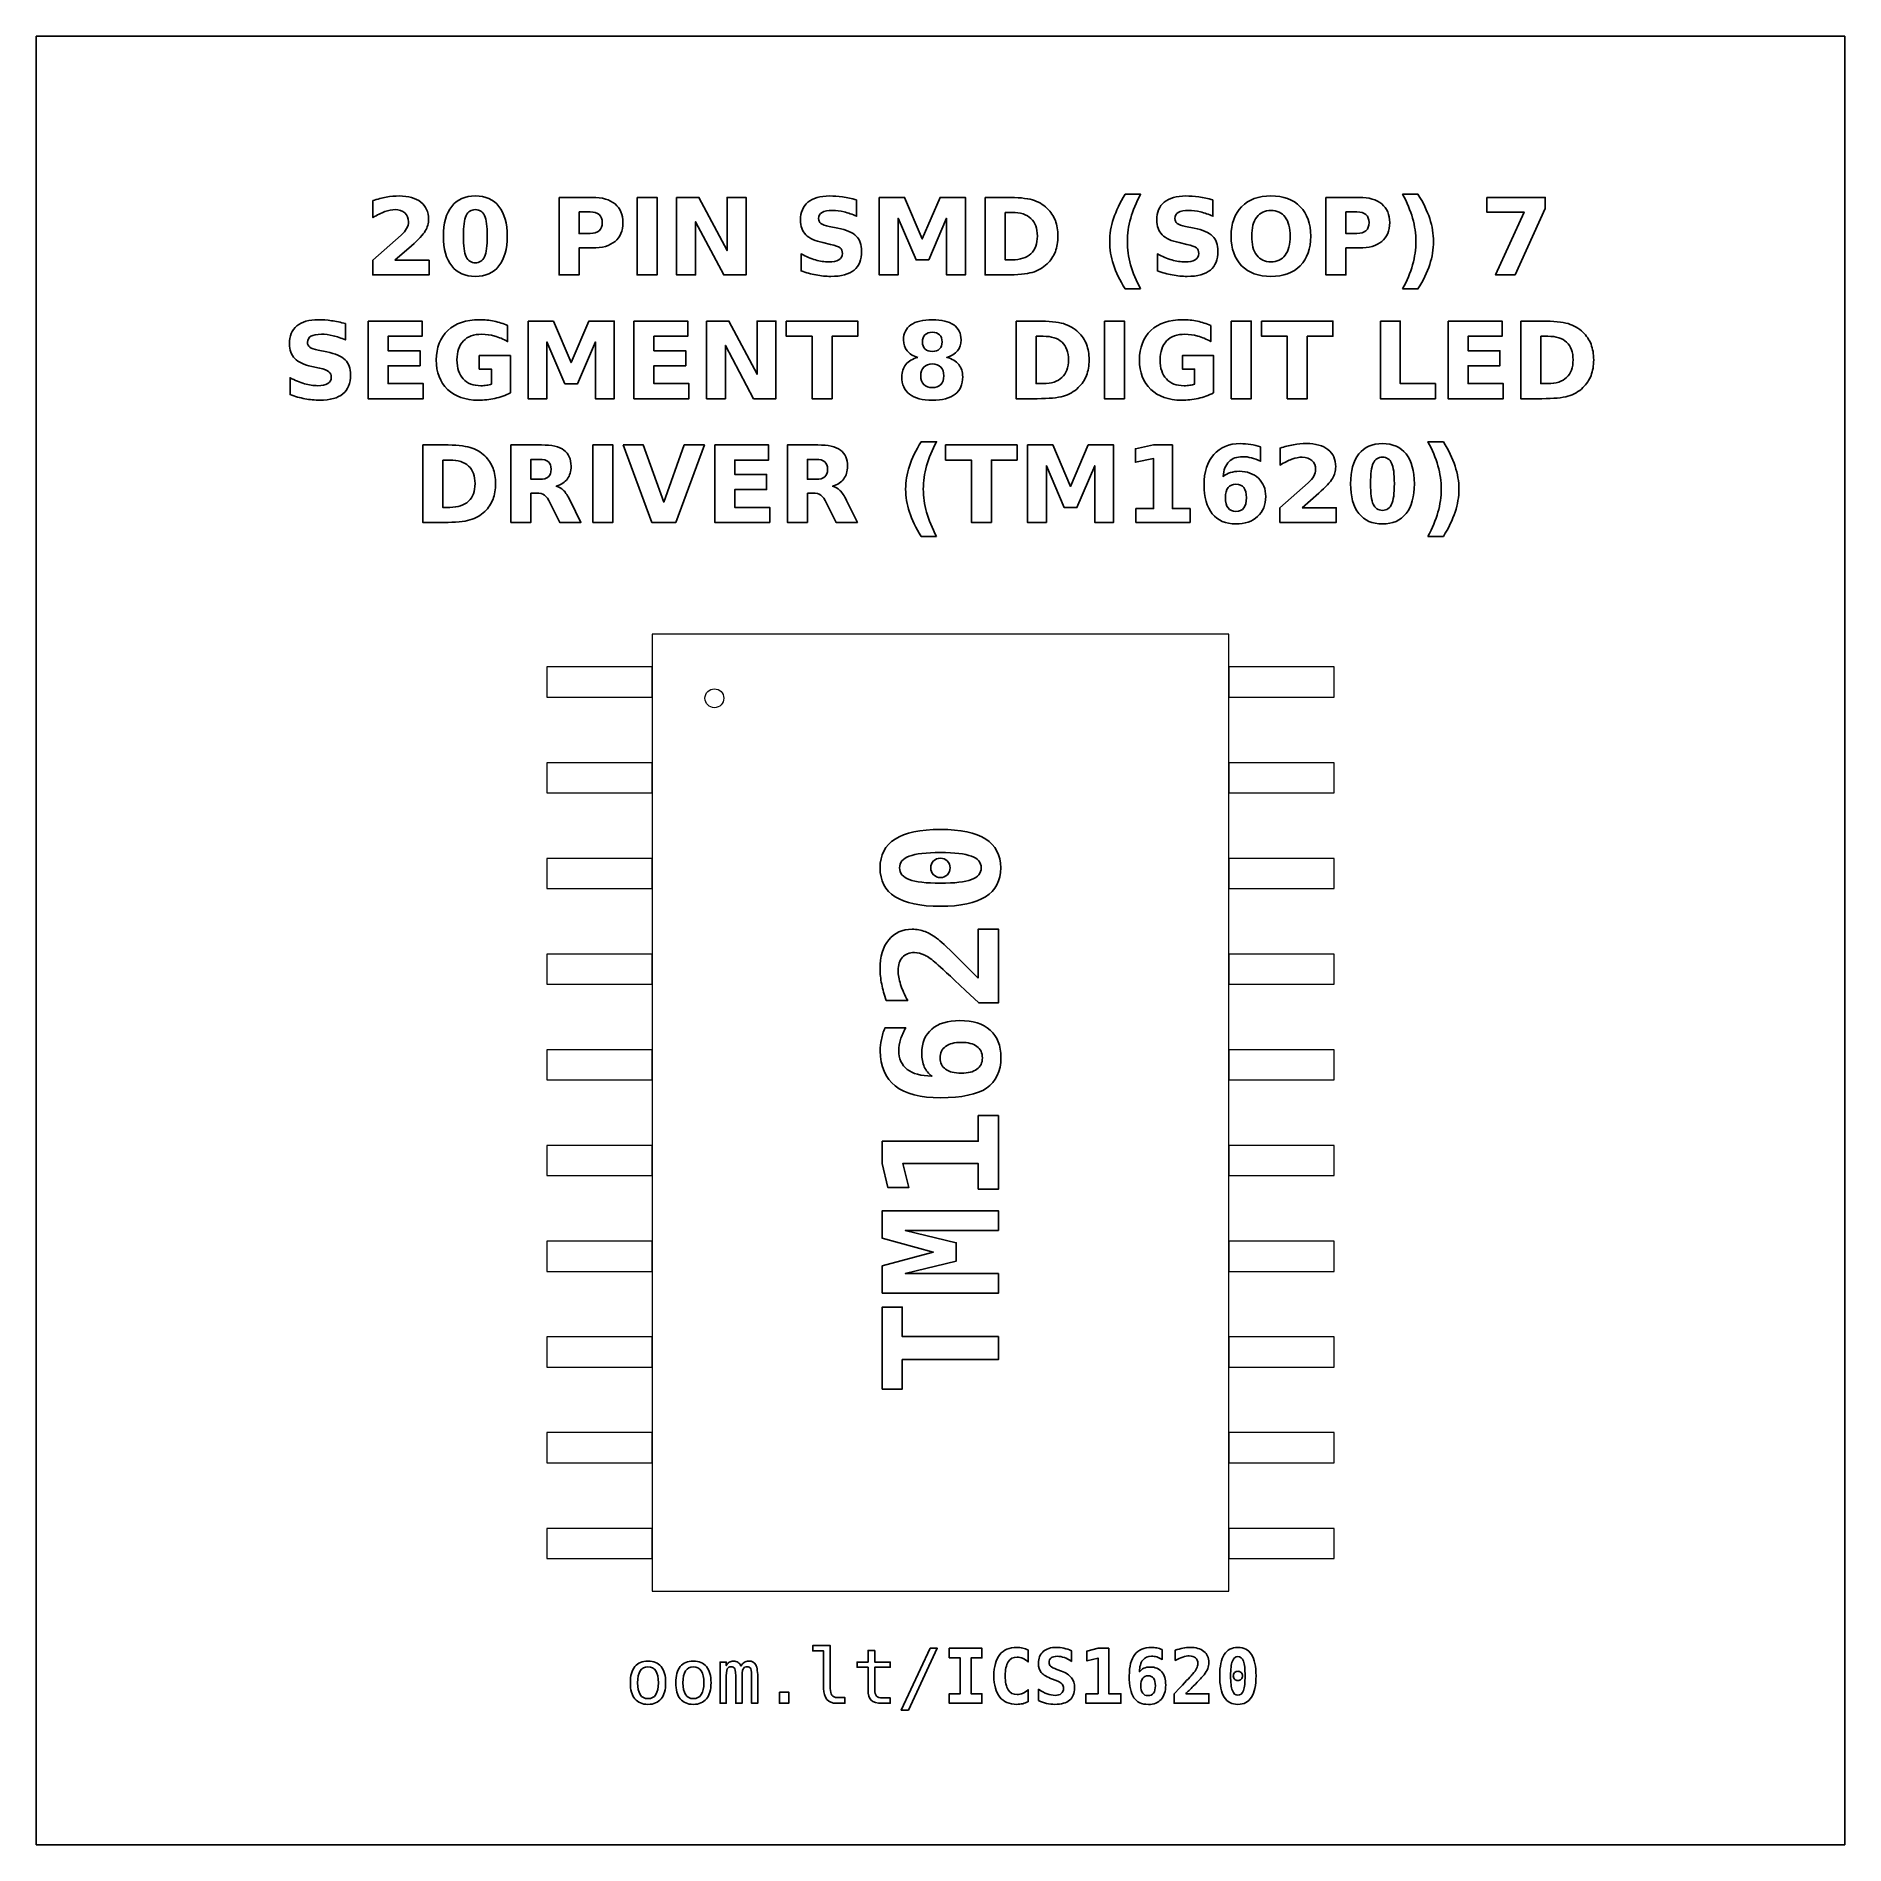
# Model space of a CAD drawing. Header units: centimetres. Extents: x -11.7 to -9.3, y -16.05 to -13.65.
import ezdxf

# ---------------------------------------------------------------- set-up
doc = ezdxf.new("R2010")
doc.units = ezdxf.units.CM
doc.header["$MEASUREMENT"] = 0
doc.layers.add('Layer 1', color=7, linetype='Continuous')

msp = doc.modelspace()

# ---------------------------------------------------------------- linework, layer by layer
at = {"layer": 'Layer 1', "color": 7}
msp.add_lwpolyline([(-11.7, -16.05), (-9.3, -16.05), (-9.3, -13.65), (-11.7, -13.65), (-11.7, -16.05)], close=True, dxfattribs=at)
at = {"layer": 'Layer 1', "color": 7, "lineweight": 9}
for points in [[(-10.88251, -15.71355), (-10.11751, -15.71355), (-10.11751, -14.44355), (-10.88251, -14.44355), (-10.88251, -15.71355)], [(-11.02251, -14.52705), (-10.88251, -14.52705), (-10.88251, -14.48705), (-11.02251, -14.48705), (-11.02251, -14.52705)], [(-10.11751, -14.52705), (-9.97751, -14.52705), (-9.97751, -14.48705), (-10.11751, -14.48705), (-10.11751, -14.52705)], [(-11.02251, -14.65405), (-10.88251, -14.65405), (-10.88251, -14.61405), (-11.02251, -14.61405), (-11.02251, -14.65405)], [(-10.11751, -14.65405), (-9.97751, -14.65405), (-9.97751, -14.61405), (-10.11751, -14.61405), (-10.11751, -14.65405)], [(-11.02251, -14.78105), (-10.88251, -14.78105), (-10.88251, -14.74105), (-11.02251, -14.74105), (-11.02251, -14.78105)], [(-10.11751, -14.78105), (-9.97751, -14.78105), (-9.97751, -14.74105), (-10.11751, -14.74105), (-10.11751, -14.78105)], [(-11.02251, -14.90805), (-10.88251, -14.90805), (-10.88251, -14.86805), (-11.02251, -14.86805), (-11.02251, -14.90805)], [(-10.11751, -14.90805), (-9.97751, -14.90805), (-9.97751, -14.86805), (-10.11751, -14.86805), (-10.11751, -14.90805)], [(-11.02251, -15.03505), (-10.88251, -15.03505), (-10.88251, -14.99505), (-11.02251, -14.99505), (-11.02251, -15.03505)], [(-10.11751, -15.03505), (-9.97751, -15.03505), (-9.97751, -14.99505), (-10.11751, -14.99505), (-10.11751, -15.03505)], [(-11.02251, -15.16205), (-10.88251, -15.16205), (-10.88251, -15.12205), (-11.02251, -15.12205), (-11.02251, -15.16205)], [(-10.11751, -15.16205), (-9.97751, -15.16205), (-9.97751, -15.12205), (-10.11751, -15.12205), (-10.11751, -15.16205)], [(-11.02251, -15.28905), (-10.88251, -15.28905), (-10.88251, -15.24905), (-11.02251, -15.24905), (-11.02251, -15.28905)], [(-10.11751, -15.28905), (-9.97751, -15.28905), (-9.97751, -15.24905), (-10.11751, -15.24905), (-10.11751, -15.28905)], [(-11.02251, -15.41605), (-10.88251, -15.41605), (-10.88251, -15.37605), (-11.02251, -15.37605), (-11.02251, -15.41605)], [(-10.11751, -15.41605), (-9.97751, -15.41605), (-9.97751, -15.37605), (-10.11751, -15.37605), (-10.11751, -15.41605)], [(-11.02251, -15.54305), (-10.88251, -15.54305), (-10.88251, -15.50305), (-11.02251, -15.50305), (-11.02251, -15.54305)], [(-10.11751, -15.54305), (-9.97751, -15.54305), (-9.97751, -15.50305), (-10.11751, -15.50305), (-10.11751, -15.54305)], [(-11.02251, -15.67005), (-10.88251, -15.67005), (-10.88251, -15.63005), (-11.02251, -15.63005), (-11.02251, -15.67005)], [(-10.11751, -15.67005), (-9.97751, -15.67005), (-9.97751, -15.63005), (-10.11751, -15.63005), (-10.11751, -15.67005)]]:
    msp.add_lwpolyline(points, close=True, dxfattribs=at)
msp.add_ellipse((-10.80001, -14.52855), major_axis=(0, 0.0125), ratio=1, dxfattribs=at)
at = {"layer": 'Layer 1', "color": 250}
for points, knots in [([(-11.22389, -13.94727), (-11.22389, -13.94727), (-11.17861, -13.94727), (-11.17861, -13.94727), (-11.17861, -13.94727), (-11.17861, -13.94727), (-11.17861, -13.96677), (-11.17861, -13.96677), (-11.17861, -13.96677), (-11.17861, -13.96677), (-11.25338, -13.96677), (-11.25338, -13.96677), (-11.25338, -13.96677), (-11.25338, -13.96677), (-11.25338, -13.94727), (-11.25338, -13.94727), (-11.25338, -13.94727), (-11.25338, -13.94727), (-11.21582, -13.91414), (-11.21582, -13.91414), (-11.21582, -13.91414), (-11.21246, -13.9111), (-11.20999, -13.90814), (-11.20839, -13.90525), (-11.20839, -13.90525), (-11.20677, -13.90235), (-11.20597, -13.89934), (-11.20597, -13.89621), (-11.20597, -13.89621), (-11.20597, -13.89139), (-11.20759, -13.88751), (-11.21083, -13.88457), (-11.21083, -13.88457), (-11.21406, -13.88163), (-11.21836, -13.88018), (-11.22375, -13.88018), (-11.22375, -13.88018), (-11.22788, -13.88018), (-11.2324, -13.88107), (-11.23732, -13.88283), (-11.23732, -13.88283), (-11.24223, -13.8846), (-11.2475, -13.88723), (-11.2531, -13.89071), (-11.2531, -13.89071), (-11.2531, -13.89071), (-11.2531, -13.86811), (-11.2531, -13.86811), (-11.2531, -13.86811), (-11.24712, -13.86614), (-11.24122, -13.86463), (-11.23539, -13.8636), (-11.23539, -13.8636), (-11.22955, -13.86256), (-11.22384, -13.86204), (-11.21822, -13.86204), (-11.21822, -13.86204), (-11.20592, -13.86204), (-11.19635, -13.86475), (-11.18953, -13.87018), (-11.18953, -13.87018), (-11.18271, -13.87559), (-11.1793, -13.88314), (-11.1793, -13.89285), (-11.1793, -13.89285), (-11.1793, -13.89845), (-11.18075, -13.90367), (-11.18365, -13.90852), (-11.18365, -13.90852), (-11.18654, -13.91336), (-11.19263, -13.91985), (-11.2019, -13.92799), (-11.2019, -13.92799), (-11.2019, -13.92799), (-11.22389, -13.94727), (-11.22389, -13.94727)], [0, 0, 0, 0, 0.0526316, 0.0526316, 0.0526316, 0.0526316, 0.1052632, 0.1052632, 0.1052632, 0.1052632, 0.1578947, 0.1578947, 0.1578947, 0.1578947, 0.2105263, 0.2105263, 0.2105263, 0.2105263, 0.2631579, 0.2631579, 0.2631579, 0.2631579, 0.3157895, 0.3157895, 0.3157895, 0.3157895, 0.3684211, 0.3684211, 0.3684211, 0.3684211, 0.4210526, 0.4210526, 0.4210526, 0.4210526, 0.4736842, 0.4736842, 0.4736842, 0.4736842, 0.5263158, 0.5263158, 0.5263158, 0.5263158, 0.5789474, 0.5789474, 0.5789474, 0.5789474, 0.6315789, 0.6315789, 0.6315789, 0.6315789, 0.6842105, 0.6842105, 0.6842105, 0.6842105, 0.7368421, 0.7368421, 0.7368421, 0.7368421, 0.7894737, 0.7894737, 0.7894737, 0.7894737, 0.8421053, 0.8421053, 0.8421053, 0.8421053, 0.8947368, 0.8947368, 0.8947368, 0.8947368, 0.9473684, 0.9473684, 0.9473684, 0.9473684, 1, 1, 1, 1]), ([(-11.07492, -13.91543), (-11.07492, -13.93248), (-11.07859, -13.94563), (-11.08595, -13.95489), (-11.08595, -13.95489), (-11.09329, -13.96414), (-11.10373, -13.96877), (-11.11723, -13.96877), (-11.11723, -13.96877), (-11.13078, -13.96877), (-11.14124, -13.96414), (-11.14858, -13.95489), (-11.14858, -13.95489), (-11.15594, -13.94563), (-11.15961, -13.93248), (-11.15961, -13.91543), (-11.15961, -13.91543), (-11.15961, -13.89836), (-11.15594, -13.88518), (-11.14858, -13.87592), (-11.14858, -13.87592), (-11.14124, -13.86668), (-11.13078, -13.86204), (-11.11723, -13.86204), (-11.11723, -13.86204), (-11.10373, -13.86204), (-11.09329, -13.86668), (-11.08595, -13.87592), (-11.08595, -13.87592), (-11.07859, -13.88518), (-11.07492, -13.89836), (-11.07492, -13.91543)], [0, 0, 0, 0, 0.125, 0.125, 0.125, 0.125, 0.25, 0.25, 0.25, 0.25, 0.375, 0.375, 0.375, 0.375, 0.5, 0.5, 0.5, 0.5, 0.625, 0.625, 0.625, 0.625, 0.75, 0.75, 0.75, 0.75, 0.875, 0.875, 0.875, 0.875, 1, 1, 1, 1]), ([(-11.00608, -13.8639), (-11.00608, -13.8639), (-10.96206, -13.8639), (-10.96206, -13.8639), (-10.96206, -13.8639), (-10.94896, -13.8639), (-10.93891, -13.86682), (-10.9319, -13.87263), (-10.9319, -13.87263), (-10.9249, -13.87844), (-10.92139, -13.88671), (-10.92139, -13.89746), (-10.92139, -13.89746), (-10.92139, -13.90823), (-10.9249, -13.91653), (-10.9319, -13.92234), (-10.9319, -13.92234), (-10.93891, -13.92815), (-10.94896, -13.93107), (-10.96206, -13.93107), (-10.96206, -13.93107), (-10.96206, -13.93107), (-10.97955, -13.93107), (-10.97955, -13.93107), (-10.97955, -13.93107), (-10.97955, -13.93107), (-10.97955, -13.96677), (-10.97955, -13.96677), (-10.97955, -13.96677), (-10.97955, -13.96677), (-11.00608, -13.96677), (-11.00608, -13.96677), (-11.00608, -13.96677), (-11.00608, -13.96677), (-11.00608, -13.8639), (-11.00608, -13.8639)], [0, 0, 0, 0, 0.1111111, 0.1111111, 0.1111111, 0.1111111, 0.2222222, 0.2222222, 0.2222222, 0.2222222, 0.3333333, 0.3333333, 0.3333333, 0.3333333, 0.4444444, 0.4444444, 0.4444444, 0.4444444, 0.5555556, 0.5555556, 0.5555556, 0.5555556, 0.6666667, 0.6666667, 0.6666667, 0.6666667, 0.7777778, 0.7777778, 0.7777778, 0.7777778, 0.8888889, 0.8888889, 0.8888889, 0.8888889, 1, 1, 1, 1]), ([(-10.90267, -13.8639), (-10.90267, -13.8639), (-10.87614, -13.8639), (-10.87614, -13.8639), (-10.87614, -13.8639), (-10.87614, -13.8639), (-10.87614, -13.96677), (-10.87614, -13.96677), (-10.87614, -13.96677), (-10.87614, -13.96677), (-10.90267, -13.96677), (-10.90267, -13.96677), (-10.90267, -13.96677), (-10.90267, -13.96677), (-10.90267, -13.8639), (-10.90267, -13.8639)], [0, 0, 0, 0, 0.25, 0.25, 0.25, 0.25, 0.5, 0.5, 0.5, 0.5, 0.75, 0.75, 0.75, 0.75, 1, 1, 1, 1]), ([(-10.85018, -13.8639), (-10.85018, -13.8639), (-10.82055, -13.8639), (-10.82055, -13.8639), (-10.82055, -13.8639), (-10.82055, -13.8639), (-10.78313, -13.93446), (-10.78313, -13.93446), (-10.78313, -13.93446), (-10.78313, -13.93446), (-10.78313, -13.8639), (-10.78313, -13.8639), (-10.78313, -13.8639), (-10.78313, -13.8639), (-10.75799, -13.8639), (-10.75799, -13.8639), (-10.75799, -13.8639), (-10.75799, -13.8639), (-10.75799, -13.96677), (-10.75799, -13.96677), (-10.75799, -13.96677), (-10.75799, -13.96677), (-10.78762, -13.96677), (-10.78762, -13.96677), (-10.78762, -13.96677), (-10.78762, -13.96677), (-10.82504, -13.89621), (-10.82504, -13.89621), (-10.82504, -13.89621), (-10.82504, -13.89621), (-10.82504, -13.96677), (-10.82504, -13.96677), (-10.82504, -13.96677), (-10.82504, -13.96677), (-10.85018, -13.96677), (-10.85018, -13.96677), (-10.85018, -13.96677), (-10.85018, -13.96677), (-10.85018, -13.8639), (-10.85018, -13.8639)], [0, 0, 0, 0, 0.1, 0.1, 0.1, 0.1, 0.2, 0.2, 0.2, 0.2, 0.3, 0.3, 0.3, 0.3, 0.4, 0.4, 0.4, 0.4, 0.5, 0.5, 0.5, 0.5, 0.6, 0.6, 0.6, 0.6, 0.7, 0.7, 0.7, 0.7, 0.8, 0.8, 0.8, 0.8, 0.9, 0.9, 0.9, 0.9, 1, 1, 1, 1]), ([(-10.61137, -13.86715), (-10.61137, -13.86715), (-10.61137, -13.8889), (-10.61137, -13.8889), (-10.61137, -13.8889), (-10.61702, -13.88638), (-10.62254, -13.88448), (-10.6279, -13.88319), (-10.6279, -13.88319), (-10.63329, -13.88189), (-10.63837, -13.88126), (-10.64314, -13.88126), (-10.64314, -13.88126), (-10.64947, -13.88126), (-10.65417, -13.88213), (-10.65721, -13.88387), (-10.65721, -13.88387), (-10.66024, -13.88563), (-10.66175, -13.88834), (-10.66175, -13.89201), (-10.66175, -13.89201), (-10.66175, -13.89476), (-10.66074, -13.89692), (-10.65869, -13.89845), (-10.65869, -13.89845), (-10.65664, -13.89998), (-10.65293, -13.90132), (-10.64754, -13.90242), (-10.64754, -13.90242), (-10.64754, -13.90242), (-10.63625, -13.90468), (-10.63625, -13.90468), (-10.63625, -13.90468), (-10.6248, -13.90699), (-10.61669, -13.91047), (-10.61187, -13.91517), (-10.61187, -13.91517), (-10.60704, -13.91985), (-10.60462, -13.92651), (-10.60462, -13.93514), (-10.60462, -13.93514), (-10.60462, -13.9465), (-10.60798, -13.95494), (-10.61471, -13.96047), (-10.61471, -13.96047), (-10.62144, -13.96599), (-10.63171, -13.96877), (-10.64554, -13.96877), (-10.64554, -13.96877), (-10.65208, -13.96877), (-10.65862, -13.96816), (-10.66518, -13.96691), (-10.66518, -13.96691), (-10.67174, -13.96566), (-10.67833, -13.96383), (-10.68489, -13.96141), (-10.68489, -13.96141), (-10.68489, -13.96141), (-10.68489, -13.93902), (-10.68489, -13.93902), (-10.68489, -13.93902), (-10.67833, -13.9425), (-10.67198, -13.94513), (-10.66584, -13.9469), (-10.66584, -13.9469), (-10.6597, -13.94866), (-10.6538, -13.94955), (-10.64811, -13.94955), (-10.64811, -13.94955), (-10.64232, -13.94955), (-10.63788, -13.94859), (-10.6348, -13.94666), (-10.6348, -13.94666), (-10.63171, -13.94473), (-10.63019, -13.94198), (-10.63019, -13.93838), (-10.63019, -13.93838), (-10.63019, -13.93518), (-10.63122, -13.93269), (-10.63331, -13.93095), (-10.63331, -13.93095), (-10.63541, -13.92921), (-10.63957, -13.92764), (-10.64583, -13.92627), (-10.64583, -13.92627), (-10.64583, -13.92627), (-10.6561, -13.92399), (-10.6561, -13.92399), (-10.6561, -13.92399), (-10.66638, -13.92178), (-10.67391, -13.91828), (-10.67866, -13.91345), (-10.67866, -13.91345), (-10.68341, -13.90863), (-10.68578, -13.90212), (-10.68578, -13.89396), (-10.68578, -13.89396), (-10.68578, -13.8837), (-10.68247, -13.87582), (-10.67586, -13.87032), (-10.67586, -13.87032), (-10.66925, -13.86479), (-10.65975, -13.86204), (-10.64733, -13.86204), (-10.64733, -13.86204), (-10.64169, -13.86204), (-10.63588, -13.86247), (-10.6299, -13.86331), (-10.6299, -13.86331), (-10.62393, -13.86416), (-10.61775, -13.86543), (-10.61137, -13.86715)], [0, 0, 0, 0, 0.0357143, 0.0357143, 0.0357143, 0.0357143, 0.0714286, 0.0714286, 0.0714286, 0.0714286, 0.1071429, 0.1071429, 0.1071429, 0.1071429, 0.1428571, 0.1428571, 0.1428571, 0.1428571, 0.1785714, 0.1785714, 0.1785714, 0.1785714, 0.2142857, 0.2142857, 0.2142857, 0.2142857, 0.25, 0.25, 0.25, 0.25, 0.2857143, 0.2857143, 0.2857143, 0.2857143, 0.3214286, 0.3214286, 0.3214286, 0.3214286, 0.3571429, 0.3571429, 0.3571429, 0.3571429, 0.3928571, 0.3928571, 0.3928571, 0.3928571, 0.4285714, 0.4285714, 0.4285714, 0.4285714, 0.4642857, 0.4642857, 0.4642857, 0.4642857, 0.5, 0.5, 0.5, 0.5, 0.5357143, 0.5357143, 0.5357143, 0.5357143, 0.5714286, 0.5714286, 0.5714286, 0.5714286, 0.6071429, 0.6071429, 0.6071429, 0.6071429, 0.6428571, 0.6428571, 0.6428571, 0.6428571, 0.6785714, 0.6785714, 0.6785714, 0.6785714, 0.7142857, 0.7142857, 0.7142857, 0.7142857, 0.75, 0.75, 0.75, 0.75, 0.7857143, 0.7857143, 0.7857143, 0.7857143, 0.8214286, 0.8214286, 0.8214286, 0.8214286, 0.8571429, 0.8571429, 0.8571429, 0.8571429, 0.8928571, 0.8928571, 0.8928571, 0.8928571, 0.9285714, 0.9285714, 0.9285714, 0.9285714, 0.9642857, 0.9642857, 0.9642857, 0.9642857, 1, 1, 1, 1]), ([(-10.58134, -13.8639), (-10.58134, -13.8639), (-10.54759, -13.8639), (-10.54759, -13.8639), (-10.54759, -13.8639), (-10.54759, -13.8639), (-10.52414, -13.91896), (-10.52414, -13.91896), (-10.52414, -13.91896), (-10.52414, -13.91896), (-10.50058, -13.8639), (-10.50058, -13.8639), (-10.50058, -13.8639), (-10.50058, -13.8639), (-10.4669, -13.8639), (-10.4669, -13.8639), (-10.4669, -13.8639), (-10.4669, -13.8639), (-10.4669, -13.96677), (-10.4669, -13.96677), (-10.4669, -13.96677), (-10.4669, -13.96677), (-10.49197, -13.96677), (-10.49197, -13.96677), (-10.49197, -13.96677), (-10.49197, -13.96677), (-10.49197, -13.89153), (-10.49197, -13.89153), (-10.49197, -13.89153), (-10.49197, -13.89153), (-10.51568, -13.94699), (-10.51568, -13.94699), (-10.51568, -13.94699), (-10.51568, -13.94699), (-10.53249, -13.94699), (-10.53249, -13.94699), (-10.53249, -13.94699), (-10.53249, -13.94699), (-10.5562, -13.89153), (-10.5562, -13.89153), (-10.5562, -13.89153), (-10.5562, -13.89153), (-10.5562, -13.96677), (-10.5562, -13.96677), (-10.5562, -13.96677), (-10.5562, -13.96677), (-10.58134, -13.96677), (-10.58134, -13.96677), (-10.58134, -13.96677), (-10.58134, -13.96677), (-10.58134, -13.8639), (-10.58134, -13.8639)], [0, 0, 0, 0, 0.0769231, 0.0769231, 0.0769231, 0.0769231, 0.1538462, 0.1538462, 0.1538462, 0.1538462, 0.2307692, 0.2307692, 0.2307692, 0.2307692, 0.3076923, 0.3076923, 0.3076923, 0.3076923, 0.3846154, 0.3846154, 0.3846154, 0.3846154, 0.4615385, 0.4615385, 0.4615385, 0.4615385, 0.5384615, 0.5384615, 0.5384615, 0.5384615, 0.6153846, 0.6153846, 0.6153846, 0.6153846, 0.6923077, 0.6923077, 0.6923077, 0.6923077, 0.7692308, 0.7692308, 0.7692308, 0.7692308, 0.8461538, 0.8461538, 0.8461538, 0.8461538, 0.9230769, 0.9230769, 0.9230769, 0.9230769, 1, 1, 1, 1]), ([(-10.44091, -13.8639), (-10.44091, -13.8639), (-10.41292, -13.8639), (-10.41292, -13.8639), (-10.41292, -13.8639), (-10.39731, -13.8639), (-10.38569, -13.86501), (-10.37805, -13.86724), (-10.37805, -13.86724), (-10.3704, -13.86947), (-10.36384, -13.87324), (-10.35836, -13.87858), (-10.35836, -13.87858), (-10.35354, -13.88321), (-10.34997, -13.88857), (-10.34761, -13.89464), (-10.34761, -13.89464), (-10.34529, -13.90068), (-10.34411, -13.90755), (-10.34411, -13.91524), (-10.34411, -13.91524), (-10.34411, -13.923), (-10.34529, -13.92992), (-10.34761, -13.93601), (-10.34761, -13.93601), (-10.34997, -13.9421), (-10.35354, -13.94746), (-10.35836, -13.95209), (-10.35836, -13.95209), (-10.36389, -13.95743), (-10.3705, -13.9612), (-10.37821, -13.96343), (-10.37821, -13.96343), (-10.38593, -13.96566), (-10.3975, -13.96677), (-10.41292, -13.96677), (-10.41292, -13.96677), (-10.41292, -13.96677), (-10.44091, -13.96677), (-10.44091, -13.96677), (-10.44091, -13.96677), (-10.44091, -13.96677), (-10.44091, -13.8639), (-10.44091, -13.8639)], [0, 0, 0, 0, 0.0909091, 0.0909091, 0.0909091, 0.0909091, 0.1818182, 0.1818182, 0.1818182, 0.1818182, 0.2727273, 0.2727273, 0.2727273, 0.2727273, 0.3636364, 0.3636364, 0.3636364, 0.3636364, 0.4545455, 0.4545455, 0.4545455, 0.4545455, 0.5454545, 0.5454545, 0.5454545, 0.5454545, 0.6363636, 0.6363636, 0.6363636, 0.6363636, 0.7272727, 0.7272727, 0.7272727, 0.7272727, 0.8181818, 0.8181818, 0.8181818, 0.8181818, 0.9090909, 0.9090909, 0.9090909, 0.9090909, 1, 1, 1, 1]), ([(-10.23442, -13.98537), (-10.23442, -13.98537), (-10.25488, -13.98537), (-10.25488, -13.98537), (-10.25488, -13.98537), (-10.26191, -13.97404), (-10.26711, -13.96324), (-10.27045, -13.95301), (-10.27045, -13.95301), (-10.27381, -13.9428), (-10.27548, -13.93267), (-10.27548, -13.9226), (-10.27548, -13.9226), (-10.27548, -13.91254), (-10.27379, -13.90235), (-10.27043, -13.89205), (-10.27043, -13.89205), (-10.26704, -13.88173), (-10.26187, -13.87096), (-10.25488, -13.85969), (-10.25488, -13.85969), (-10.25488, -13.85969), (-10.23442, -13.85969), (-10.23442, -13.85969), (-10.23442, -13.85969), (-10.2403, -13.87058), (-10.2447, -13.88123), (-10.24764, -13.89163), (-10.24764, -13.89163), (-10.25058, -13.90202), (-10.25206, -13.9123), (-10.25206, -13.92246), (-10.25206, -13.92246), (-10.25206, -13.93262), (-10.2506, -13.9429), (-10.24769, -13.95334), (-10.24769, -13.95334), (-10.24477, -13.96376), (-10.24035, -13.97444), (-10.23442, -13.98537)], [0, 0, 0, 0, 0.1, 0.1, 0.1, 0.1, 0.2, 0.2, 0.2, 0.2, 0.3, 0.3, 0.3, 0.3, 0.4, 0.4, 0.4, 0.4, 0.5, 0.5, 0.5, 0.5, 0.6, 0.6, 0.6, 0.6, 0.7, 0.7, 0.7, 0.7, 0.8, 0.8, 0.8, 0.8, 0.9, 0.9, 0.9, 0.9, 1, 1, 1, 1]), ([(-10.13858, -13.86715), (-10.13858, -13.86715), (-10.13858, -13.8889), (-10.13858, -13.8889), (-10.13858, -13.8889), (-10.14423, -13.88638), (-10.14975, -13.88448), (-10.15511, -13.88319), (-10.15511, -13.88319), (-10.1605, -13.88189), (-10.16558, -13.88126), (-10.17035, -13.88126), (-10.17035, -13.88126), (-10.17668, -13.88126), (-10.18138, -13.88213), (-10.18442, -13.88387), (-10.18442, -13.88387), (-10.18745, -13.88563), (-10.18896, -13.88834), (-10.18896, -13.89201), (-10.18896, -13.89201), (-10.18896, -13.89476), (-10.18795, -13.89692), (-10.1859, -13.89845), (-10.1859, -13.89845), (-10.18385, -13.89998), (-10.18014, -13.90132), (-10.17475, -13.90242), (-10.17475, -13.90242), (-10.17475, -13.90242), (-10.16346, -13.90468), (-10.16346, -13.90468), (-10.16346, -13.90468), (-10.15201, -13.90699), (-10.1439, -13.91047), (-10.13908, -13.91517), (-10.13908, -13.91517), (-10.13425, -13.91985), (-10.13183, -13.92651), (-10.13183, -13.93514), (-10.13183, -13.93514), (-10.13183, -13.9465), (-10.13519, -13.95494), (-10.14192, -13.96047), (-10.14192, -13.96047), (-10.14865, -13.96599), (-10.15892, -13.96877), (-10.17275, -13.96877), (-10.17275, -13.96877), (-10.17929, -13.96877), (-10.18583, -13.96816), (-10.19239, -13.96691), (-10.19239, -13.96691), (-10.19895, -13.96566), (-10.20554, -13.96383), (-10.2121, -13.96141), (-10.2121, -13.96141), (-10.2121, -13.96141), (-10.2121, -13.93902), (-10.2121, -13.93902), (-10.2121, -13.93902), (-10.20554, -13.9425), (-10.19919, -13.94513), (-10.19305, -13.9469), (-10.19305, -13.9469), (-10.18691, -13.94866), (-10.18101, -13.94955), (-10.17532, -13.94955), (-10.17532, -13.94955), (-10.16953, -13.94955), (-10.16509, -13.94859), (-10.16201, -13.94666), (-10.16201, -13.94666), (-10.15892, -13.94473), (-10.1574, -13.94198), (-10.1574, -13.93838), (-10.1574, -13.93838), (-10.1574, -13.93518), (-10.15843, -13.93269), (-10.16052, -13.93095), (-10.16052, -13.93095), (-10.16262, -13.92921), (-10.16678, -13.92764), (-10.17304, -13.92627), (-10.17304, -13.92627), (-10.17304, -13.92627), (-10.18331, -13.92399), (-10.18331, -13.92399), (-10.18331, -13.92399), (-10.19359, -13.92178), (-10.20112, -13.91828), (-10.20587, -13.91345), (-10.20587, -13.91345), (-10.21062, -13.90863), (-10.21299, -13.90212), (-10.21299, -13.89396), (-10.21299, -13.89396), (-10.21299, -13.8837), (-10.20968, -13.87582), (-10.20307, -13.87032), (-10.20307, -13.87032), (-10.19646, -13.86479), (-10.18696, -13.86204), (-10.17454, -13.86204), (-10.17454, -13.86204), (-10.1689, -13.86204), (-10.16309, -13.86247), (-10.15711, -13.86331), (-10.15711, -13.86331), (-10.15114, -13.86416), (-10.14496, -13.86543), (-10.13858, -13.86715)], [0, 0, 0, 0, 0.0357143, 0.0357143, 0.0357143, 0.0357143, 0.0714286, 0.0714286, 0.0714286, 0.0714286, 0.1071429, 0.1071429, 0.1071429, 0.1071429, 0.1428571, 0.1428571, 0.1428571, 0.1428571, 0.1785714, 0.1785714, 0.1785714, 0.1785714, 0.2142857, 0.2142857, 0.2142857, 0.2142857, 0.25, 0.25, 0.25, 0.25, 0.2857143, 0.2857143, 0.2857143, 0.2857143, 0.3214286, 0.3214286, 0.3214286, 0.3214286, 0.3571429, 0.3571429, 0.3571429, 0.3571429, 0.3928571, 0.3928571, 0.3928571, 0.3928571, 0.4285714, 0.4285714, 0.4285714, 0.4285714, 0.4642857, 0.4642857, 0.4642857, 0.4642857, 0.5, 0.5, 0.5, 0.5, 0.5357143, 0.5357143, 0.5357143, 0.5357143, 0.5714286, 0.5714286, 0.5714286, 0.5714286, 0.6071429, 0.6071429, 0.6071429, 0.6071429, 0.6428571, 0.6428571, 0.6428571, 0.6428571, 0.6785714, 0.6785714, 0.6785714, 0.6785714, 0.7142857, 0.7142857, 0.7142857, 0.7142857, 0.75, 0.75, 0.75, 0.75, 0.7857143, 0.7857143, 0.7857143, 0.7857143, 0.8214286, 0.8214286, 0.8214286, 0.8214286, 0.8571429, 0.8571429, 0.8571429, 0.8571429, 0.8928571, 0.8928571, 0.8928571, 0.8928571, 0.9285714, 0.9285714, 0.9285714, 0.9285714, 0.9642857, 0.9642857, 0.9642857, 0.9642857, 1, 1, 1, 1]), ([(-10.06156, -13.86204), (-10.04503, -13.86204), (-10.03207, -13.86677), (-10.02271, -13.87625), (-10.02271, -13.87625), (-10.01333, -13.8857), (-10.00865, -13.89875), (-10.00865, -13.91543), (-10.00865, -13.91543), (-10.00865, -13.93206), (-10.01333, -13.94511), (-10.02271, -13.95456), (-10.02271, -13.95456), (-10.03207, -13.96404), (-10.04503, -13.96877), (-10.06156, -13.96877), (-10.06156, -13.96877), (-10.07805, -13.96877), (-10.09098, -13.96404), (-10.10039, -13.95456), (-10.10039, -13.95456), (-10.10977, -13.94511), (-10.11448, -13.93206), (-10.11448, -13.91543), (-10.11448, -13.91543), (-10.11448, -13.89875), (-10.10977, -13.8857), (-10.10039, -13.87625), (-10.10039, -13.87625), (-10.09098, -13.86677), (-10.07805, -13.86204), (-10.06156, -13.86204)], [0, 0, 0, 0, 0.125, 0.125, 0.125, 0.125, 0.25, 0.25, 0.25, 0.25, 0.375, 0.375, 0.375, 0.375, 0.5, 0.5, 0.5, 0.5, 0.625, 0.625, 0.625, 0.625, 0.75, 0.75, 0.75, 0.75, 0.875, 0.875, 0.875, 0.875, 1, 1, 1, 1]), ([(-9.98858, -13.8639), (-9.98858, -13.8639), (-9.94456, -13.8639), (-9.94456, -13.8639), (-9.94456, -13.8639), (-9.93146, -13.8639), (-9.92141, -13.86682), (-9.9144, -13.87263), (-9.9144, -13.87263), (-9.9074, -13.87844), (-9.90389, -13.88671), (-9.90389, -13.89746), (-9.90389, -13.89746), (-9.90389, -13.90823), (-9.9074, -13.91653), (-9.9144, -13.92234), (-9.9144, -13.92234), (-9.92141, -13.92815), (-9.93146, -13.93107), (-9.94456, -13.93107), (-9.94456, -13.93107), (-9.94456, -13.93107), (-9.96205, -13.93107), (-9.96205, -13.93107), (-9.96205, -13.93107), (-9.96205, -13.93107), (-9.96205, -13.96677), (-9.96205, -13.96677), (-9.96205, -13.96677), (-9.96205, -13.96677), (-9.98858, -13.96677), (-9.98858, -13.96677), (-9.98858, -13.96677), (-9.98858, -13.96677), (-9.98858, -13.8639), (-9.98858, -13.8639)], [0, 0, 0, 0, 0.1111111, 0.1111111, 0.1111111, 0.1111111, 0.2222222, 0.2222222, 0.2222222, 0.2222222, 0.3333333, 0.3333333, 0.3333333, 0.3333333, 0.4444444, 0.4444444, 0.4444444, 0.4444444, 0.5555556, 0.5555556, 0.5555556, 0.5555556, 0.6666667, 0.6666667, 0.6666667, 0.6666667, 0.7777778, 0.7777778, 0.7777778, 0.7777778, 0.8888889, 0.8888889, 0.8888889, 0.8888889, 1, 1, 1, 1]), ([(-9.88684, -13.98537), (-9.88096, -13.97444), (-9.87654, -13.96376), (-9.8736, -13.95334), (-9.8736, -13.95334), (-9.87066, -13.9429), (-9.8692, -13.93262), (-9.8692, -13.92246), (-9.8692, -13.92246), (-9.8692, -13.9123), (-9.87066, -13.90202), (-9.8736, -13.89163), (-9.8736, -13.89163), (-9.87654, -13.88123), (-9.88096, -13.87058), (-9.88684, -13.85969), (-9.88684, -13.85969), (-9.88684, -13.85969), (-9.86638, -13.85969), (-9.86638, -13.85969), (-9.86638, -13.85969), (-9.8594, -13.87096), (-9.85422, -13.88173), (-9.85083, -13.89205), (-9.85083, -13.89205), (-9.84747, -13.90235), (-9.84578, -13.91254), (-9.84578, -13.9226), (-9.84578, -13.9226), (-9.84578, -13.93267), (-9.84745, -13.9428), (-9.85081, -13.95301), (-9.85081, -13.95301), (-9.85415, -13.96324), (-9.85935, -13.97404), (-9.86638, -13.98537), (-9.86638, -13.98537), (-9.86638, -13.98537), (-9.88684, -13.98537), (-9.88684, -13.98537)], [0, 0, 0, 0, 0.1, 0.1, 0.1, 0.1, 0.2, 0.2, 0.2, 0.2, 0.3, 0.3, 0.3, 0.3, 0.4, 0.4, 0.4, 0.4, 0.5, 0.5, 0.5, 0.5, 0.6, 0.6, 0.6, 0.6, 0.7, 0.7, 0.7, 0.7, 0.8, 0.8, 0.8, 0.8, 0.9, 0.9, 0.9, 0.9, 1, 1, 1, 1]), ([(-9.77508, -13.8639), (-9.77508, -13.8639), (-9.69756, -13.8639), (-9.69756, -13.8639), (-9.69756, -13.8639), (-9.69756, -13.8639), (-9.69756, -13.87886), (-9.69756, -13.87886), (-9.69756, -13.87886), (-9.69756, -13.87886), (-9.73766, -13.96677), (-9.73766, -13.96677), (-9.73766, -13.96677), (-9.73766, -13.96677), (-9.76351, -13.96677), (-9.76351, -13.96677), (-9.76351, -13.96677), (-9.76351, -13.96677), (-9.72553, -13.8834), (-9.72553, -13.8834), (-9.72553, -13.8834), (-9.72553, -13.8834), (-9.77508, -13.8834), (-9.77508, -13.8834), (-9.77508, -13.8834), (-9.77508, -13.8834), (-9.77508, -13.8639), (-9.77508, -13.8639)], [0, 0, 0, 0, 0.1428571, 0.1428571, 0.1428571, 0.1428571, 0.2857143, 0.2857143, 0.2857143, 0.2857143, 0.4285714, 0.4285714, 0.4285714, 0.4285714, 0.5714286, 0.5714286, 0.5714286, 0.5714286, 0.7142857, 0.7142857, 0.7142857, 0.7142857, 0.8571429, 0.8571429, 0.8571429, 0.8571429, 1, 1, 1, 1]), ([(-11.10145, -13.91524), (-11.10145, -13.90238), (-11.10265, -13.89332), (-11.10507, -13.88805), (-11.10507, -13.88805), (-11.10747, -13.88281), (-11.11154, -13.88018), (-11.11723, -13.88018), (-11.11723, -13.88018), (-11.12292, -13.88018), (-11.12699, -13.88281), (-11.12944, -13.88805), (-11.12944, -13.88805), (-11.13186, -13.89332), (-11.13308, -13.90238), (-11.13308, -13.91524), (-11.13308, -13.91524), (-11.13308, -13.92822), (-11.13186, -13.9374), (-11.12944, -13.94271), (-11.12944, -13.94271), (-11.12699, -13.94805), (-11.12292, -13.95071), (-11.11723, -13.95071), (-11.11723, -13.95071), (-11.11159, -13.95071), (-11.10754, -13.94805), (-11.10509, -13.94271), (-11.10509, -13.94271), (-11.10267, -13.9374), (-11.10145, -13.92822), (-11.10145, -13.91524)], [0, 0, 0, 0, 0.125, 0.125, 0.125, 0.125, 0.25, 0.25, 0.25, 0.25, 0.375, 0.375, 0.375, 0.375, 0.5, 0.5, 0.5, 0.5, 0.625, 0.625, 0.625, 0.625, 0.75, 0.75, 0.75, 0.75, 0.875, 0.875, 0.875, 0.875, 1, 1, 1, 1]), ([(-10.97955, -13.88312), (-10.97955, -13.88312), (-10.97955, -13.91185), (-10.97955, -13.91185), (-10.97955, -13.91185), (-10.97955, -13.91185), (-10.96488, -13.91185), (-10.96488, -13.91185), (-10.96488, -13.91185), (-10.95973, -13.91185), (-10.95575, -13.91061), (-10.95295, -13.90809), (-10.95295, -13.90809), (-10.95015, -13.9056), (-10.94874, -13.90205), (-10.94874, -13.89746), (-10.94874, -13.89746), (-10.94874, -13.89285), (-10.95015, -13.88932), (-10.95295, -13.88683), (-10.95295, -13.88683), (-10.95575, -13.88436), (-10.95973, -13.88312), (-10.96488, -13.88312), (-10.96488, -13.88312), (-10.96488, -13.88312), (-10.97955, -13.88312), (-10.97955, -13.88312)], [0, 0, 0, 0, 0.1428571, 0.1428571, 0.1428571, 0.1428571, 0.2857143, 0.2857143, 0.2857143, 0.2857143, 0.4285714, 0.4285714, 0.4285714, 0.4285714, 0.5714286, 0.5714286, 0.5714286, 0.5714286, 0.7142857, 0.7142857, 0.7142857, 0.7142857, 0.8571429, 0.8571429, 0.8571429, 0.8571429, 1, 1, 1, 1]), ([(-10.41438, -13.88396), (-10.41438, -13.88396), (-10.41438, -13.94671), (-10.41438, -13.94671), (-10.41438, -13.94671), (-10.41438, -13.94671), (-10.40488, -13.94671), (-10.40488, -13.94671), (-10.40488, -13.94671), (-10.39404, -13.94671), (-10.38576, -13.94403), (-10.38005, -13.93864), (-10.38005, -13.93864), (-10.37433, -13.93328), (-10.37146, -13.92547), (-10.37146, -13.91524), (-10.37146, -13.91524), (-10.37146, -13.90503), (-10.37431, -13.89727), (-10.38, -13.89196), (-10.38, -13.89196), (-10.38569, -13.88662), (-10.39399, -13.88396), (-10.40488, -13.88396), (-10.40488, -13.88396), (-10.40488, -13.88396), (-10.41438, -13.88396), (-10.41438, -13.88396)], [0, 0, 0, 0, 0.1428571, 0.1428571, 0.1428571, 0.1428571, 0.2857143, 0.2857143, 0.2857143, 0.2857143, 0.4285714, 0.4285714, 0.4285714, 0.4285714, 0.5714286, 0.5714286, 0.5714286, 0.5714286, 0.7142857, 0.7142857, 0.7142857, 0.7142857, 0.8571429, 0.8571429, 0.8571429, 0.8571429, 1, 1, 1, 1]), ([(-10.06156, -13.88126), (-10.06965, -13.88126), (-10.07591, -13.88424), (-10.08038, -13.89022), (-10.08038, -13.89022), (-10.08482, -13.89619), (-10.08706, -13.90459), (-10.08706, -13.91543), (-10.08706, -13.91543), (-10.08706, -13.92625), (-10.08482, -13.93462), (-10.08038, -13.94059), (-10.08038, -13.94059), (-10.07591, -13.94657), (-10.06965, -13.94955), (-10.06156, -13.94955), (-10.06156, -13.94955), (-10.05342, -13.94955), (-10.04715, -13.94657), (-10.04268, -13.94059), (-10.04268, -13.94059), (-10.03823, -13.93462), (-10.036, -13.92625), (-10.036, -13.91543), (-10.036, -13.91543), (-10.036, -13.90459), (-10.03823, -13.89619), (-10.04268, -13.89022), (-10.04268, -13.89022), (-10.04715, -13.88424), (-10.05342, -13.88126), (-10.06156, -13.88126)], [0, 0, 0, 0, 0.125, 0.125, 0.125, 0.125, 0.25, 0.25, 0.25, 0.25, 0.375, 0.375, 0.375, 0.375, 0.5, 0.5, 0.5, 0.5, 0.625, 0.625, 0.625, 0.625, 0.75, 0.75, 0.75, 0.75, 0.875, 0.875, 0.875, 0.875, 1, 1, 1, 1]), ([(-9.96205, -13.88312), (-9.96205, -13.88312), (-9.96205, -13.91185), (-9.96205, -13.91185), (-9.96205, -13.91185), (-9.96205, -13.91185), (-9.94738, -13.91185), (-9.94738, -13.91185), (-9.94738, -13.91185), (-9.94223, -13.91185), (-9.93825, -13.91061), (-9.93545, -13.90809), (-9.93545, -13.90809), (-9.93265, -13.9056), (-9.93124, -13.90205), (-9.93124, -13.89746), (-9.93124, -13.89746), (-9.93124, -13.89285), (-9.93265, -13.88932), (-9.93545, -13.88683), (-9.93545, -13.88683), (-9.93825, -13.88436), (-9.94223, -13.88312), (-9.94738, -13.88312), (-9.94738, -13.88312), (-9.94738, -13.88312), (-9.96205, -13.88312), (-9.96205, -13.88312)], [0, 0, 0, 0, 0.1428571, 0.1428571, 0.1428571, 0.1428571, 0.2857143, 0.2857143, 0.2857143, 0.2857143, 0.4285714, 0.4285714, 0.4285714, 0.4285714, 0.5714286, 0.5714286, 0.5714286, 0.5714286, 0.7142857, 0.7142857, 0.7142857, 0.7142857, 0.8571429, 0.8571429, 0.8571429, 0.8571429, 1, 1, 1, 1]), ([(-11.28957, -14.0314), (-11.28957, -14.0314), (-11.28957, -14.05315), (-11.28957, -14.05315), (-11.28957, -14.05315), (-11.29522, -14.05063), (-11.30074, -14.04873), (-11.3061, -14.04744), (-11.3061, -14.04744), (-11.31149, -14.04614), (-11.31657, -14.04551), (-11.32134, -14.04551), (-11.32134, -14.04551), (-11.32767, -14.04551), (-11.33237, -14.04638), (-11.33541, -14.04812), (-11.33541, -14.04812), (-11.33844, -14.04988), (-11.33995, -14.05259), (-11.33995, -14.05626), (-11.33995, -14.05626), (-11.33995, -14.05901), (-11.33894, -14.06117), (-11.33689, -14.0627), (-11.33689, -14.0627), (-11.33484, -14.06423), (-11.33113, -14.06557), (-11.32574, -14.06667), (-11.32574, -14.06667), (-11.32574, -14.06667), (-11.31445, -14.06893), (-11.31445, -14.06893), (-11.31445, -14.06893), (-11.303, -14.07124), (-11.29489, -14.07472), (-11.29007, -14.07942), (-11.29007, -14.07942), (-11.28524, -14.0841), (-11.28282, -14.09076), (-11.28282, -14.09939), (-11.28282, -14.09939), (-11.28282, -14.11075), (-11.28618, -14.11919), (-11.29291, -14.12472), (-11.29291, -14.12472), (-11.29964, -14.13024), (-11.30991, -14.13302), (-11.32374, -14.13302), (-11.32374, -14.13302), (-11.33028, -14.13302), (-11.33682, -14.13241), (-11.34338, -14.13116), (-11.34338, -14.13116), (-11.34994, -14.12991), (-11.35653, -14.12808), (-11.36309, -14.12566), (-11.36309, -14.12566), (-11.36309, -14.12566), (-11.36309, -14.10327), (-11.36309, -14.10327), (-11.36309, -14.10327), (-11.35653, -14.10675), (-11.35018, -14.10938), (-11.34404, -14.11115), (-11.34404, -14.11115), (-11.3379, -14.11291), (-11.332, -14.1138), (-11.32631, -14.1138), (-11.32631, -14.1138), (-11.32052, -14.1138), (-11.31608, -14.11284), (-11.313, -14.11091), (-11.313, -14.11091), (-11.30991, -14.10898), (-11.30839, -14.10623), (-11.30839, -14.10263), (-11.30839, -14.10263), (-11.30839, -14.09943), (-11.30942, -14.09694), (-11.31151, -14.0952), (-11.31151, -14.0952), (-11.31361, -14.09346), (-11.31777, -14.09189), (-11.32403, -14.09052), (-11.32403, -14.09052), (-11.32403, -14.09052), (-11.3343, -14.08824), (-11.3343, -14.08824), (-11.3343, -14.08824), (-11.34458, -14.08603), (-11.35211, -14.08253), (-11.35686, -14.0777), (-11.35686, -14.0777), (-11.36161, -14.07288), (-11.36398, -14.06637), (-11.36398, -14.05821), (-11.36398, -14.05821), (-11.36398, -14.04795), (-11.36067, -14.04007), (-11.35406, -14.03457), (-11.35406, -14.03457), (-11.34745, -14.02904), (-11.33795, -14.02629), (-11.32553, -14.02629), (-11.32553, -14.02629), (-11.31989, -14.02629), (-11.31408, -14.02672), (-11.3081, -14.02756), (-11.3081, -14.02756), (-11.30213, -14.02841), (-11.29595, -14.02968), (-11.28957, -14.0314)], [0, 0, 0, 0, 0.0357143, 0.0357143, 0.0357143, 0.0357143, 0.0714286, 0.0714286, 0.0714286, 0.0714286, 0.1071429, 0.1071429, 0.1071429, 0.1071429, 0.1428571, 0.1428571, 0.1428571, 0.1428571, 0.1785714, 0.1785714, 0.1785714, 0.1785714, 0.2142857, 0.2142857, 0.2142857, 0.2142857, 0.25, 0.25, 0.25, 0.25, 0.2857143, 0.2857143, 0.2857143, 0.2857143, 0.3214286, 0.3214286, 0.3214286, 0.3214286, 0.3571429, 0.3571429, 0.3571429, 0.3571429, 0.3928571, 0.3928571, 0.3928571, 0.3928571, 0.4285714, 0.4285714, 0.4285714, 0.4285714, 0.4642857, 0.4642857, 0.4642857, 0.4642857, 0.5, 0.5, 0.5, 0.5, 0.5357143, 0.5357143, 0.5357143, 0.5357143, 0.5714286, 0.5714286, 0.5714286, 0.5714286, 0.6071429, 0.6071429, 0.6071429, 0.6071429, 0.6428571, 0.6428571, 0.6428571, 0.6428571, 0.6785714, 0.6785714, 0.6785714, 0.6785714, 0.7142857, 0.7142857, 0.7142857, 0.7142857, 0.75, 0.75, 0.75, 0.75, 0.7857143, 0.7857143, 0.7857143, 0.7857143, 0.8214286, 0.8214286, 0.8214286, 0.8214286, 0.8571429, 0.8571429, 0.8571429, 0.8571429, 0.8928571, 0.8928571, 0.8928571, 0.8928571, 0.9285714, 0.9285714, 0.9285714, 0.9285714, 0.9642857, 0.9642857, 0.9642857, 0.9642857, 1, 1, 1, 1]), ([(-11.25954, -14.02815), (-11.25954, -14.02815), (-11.18795, -14.02815), (-11.18795, -14.02815), (-11.18795, -14.02815), (-11.18795, -14.02815), (-11.18795, -14.04821), (-11.18795, -14.04821), (-11.18795, -14.04821), (-11.18795, -14.04821), (-11.23301, -14.04821), (-11.23301, -14.04821), (-11.23301, -14.04821), (-11.23301, -14.04821), (-11.23301, -14.06736), (-11.23301, -14.06736), (-11.23301, -14.06736), (-11.23301, -14.06736), (-11.19066, -14.06736), (-11.19066, -14.06736), (-11.19066, -14.06736), (-11.19066, -14.06736), (-11.19066, -14.08742), (-11.19066, -14.08742), (-11.19066, -14.08742), (-11.19066, -14.08742), (-11.23301, -14.08742), (-11.23301, -14.08742), (-11.23301, -14.08742), (-11.23301, -14.08742), (-11.23301, -14.11096), (-11.23301, -14.11096), (-11.23301, -14.11096), (-11.23301, -14.11096), (-11.18645, -14.11096), (-11.18645, -14.11096), (-11.18645, -14.11096), (-11.18645, -14.11096), (-11.18645, -14.13102), (-11.18645, -14.13102), (-11.18645, -14.13102), (-11.18645, -14.13102), (-11.25954, -14.13102), (-11.25954, -14.13102), (-11.25954, -14.13102), (-11.25954, -14.13102), (-11.25954, -14.02815), (-11.25954, -14.02815)], [0, 0, 0, 0, 0.0833333, 0.0833333, 0.0833333, 0.0833333, 0.1666667, 0.1666667, 0.1666667, 0.1666667, 0.25, 0.25, 0.25, 0.25, 0.3333333, 0.3333333, 0.3333333, 0.3333333, 0.4166667, 0.4166667, 0.4166667, 0.4166667, 0.5, 0.5, 0.5, 0.5, 0.5833333, 0.5833333, 0.5833333, 0.5833333, 0.6666667, 0.6666667, 0.6666667, 0.6666667, 0.75, 0.75, 0.75, 0.75, 0.8333333, 0.8333333, 0.8333333, 0.8333333, 0.9166667, 0.9166667, 0.9166667, 0.9166667, 1, 1, 1, 1]), ([(-11.07067, -14.12338), (-11.07728, -14.1266), (-11.08414, -14.129), (-11.09127, -14.13062), (-11.09127, -14.13062), (-11.0984, -14.13222), (-11.10573, -14.13302), (-11.11333, -14.13302), (-11.11333, -14.13302), (-11.13045, -14.13302), (-11.14402, -14.12822), (-11.15404, -14.11865), (-11.15404, -14.11865), (-11.16406, -14.10908), (-11.16907, -14.0961), (-11.16907, -14.07968), (-11.16907, -14.07968), (-11.16907, -14.0631), (-11.16396, -14.05007), (-11.15378, -14.04054), (-11.15378, -14.04054), (-11.14357, -14.03104), (-11.1296, -14.02629), (-11.11187, -14.02629), (-11.11187, -14.02629), (-11.10503, -14.02629), (-11.09847, -14.02693), (-11.09219, -14.02822), (-11.09219, -14.02822), (-11.08593, -14.02951), (-11.08, -14.03142), (-11.07445, -14.03394), (-11.07445, -14.03394), (-11.07445, -14.03394), (-11.07445, -14.05522), (-11.07445, -14.05522), (-11.07445, -14.05522), (-11.08019, -14.05195), (-11.08591, -14.04953), (-11.09158, -14.04793), (-11.09158, -14.04793), (-11.09724, -14.04631), (-11.10293, -14.04551), (-11.10863, -14.04551), (-11.10863, -14.04551), (-11.11921, -14.04551), (-11.12735, -14.04847), (-11.13306, -14.05437), (-11.13306, -14.05437), (-11.13878, -14.06028), (-11.14165, -14.06872), (-11.14165, -14.07968), (-11.14165, -14.07968), (-11.14165, -14.09057), (-11.13889, -14.09899), (-11.13337, -14.10491), (-11.13337, -14.10491), (-11.12786, -14.11084), (-11.12003, -14.1138), (-11.10987, -14.1138), (-11.10987, -14.1138), (-11.10712, -14.1138), (-11.10456, -14.11364), (-11.10218, -14.11329), (-11.10218, -14.11329), (-11.09981, -14.11293), (-11.09769, -14.11239), (-11.09581, -14.11166), (-11.09581, -14.11166), (-11.09581, -14.11166), (-11.09581, -14.09167), (-11.09581, -14.09167), (-11.09581, -14.09167), (-11.09581, -14.09167), (-11.11199, -14.09167), (-11.11199, -14.09167), (-11.11199, -14.09167), (-11.11199, -14.09167), (-11.11199, -14.07389), (-11.11199, -14.07389), (-11.11199, -14.07389), (-11.11199, -14.07389), (-11.07067, -14.07389), (-11.07067, -14.07389), (-11.07067, -14.07389), (-11.07067, -14.07389), (-11.07067, -14.12338), (-11.07067, -14.12338)], [0, 0, 0, 0, 0.0454545, 0.0454545, 0.0454545, 0.0454545, 0.0909091, 0.0909091, 0.0909091, 0.0909091, 0.1363636, 0.1363636, 0.1363636, 0.1363636, 0.1818182, 0.1818182, 0.1818182, 0.1818182, 0.2272727, 0.2272727, 0.2272727, 0.2272727, 0.2727273, 0.2727273, 0.2727273, 0.2727273, 0.3181818, 0.3181818, 0.3181818, 0.3181818, 0.3636364, 0.3636364, 0.3636364, 0.3636364, 0.4090909, 0.4090909, 0.4090909, 0.4090909, 0.4545455, 0.4545455, 0.4545455, 0.4545455, 0.5, 0.5, 0.5, 0.5, 0.5454545, 0.5454545, 0.5454545, 0.5454545, 0.5909091, 0.5909091, 0.5909091, 0.5909091, 0.6363636, 0.6363636, 0.6363636, 0.6363636, 0.6818182, 0.6818182, 0.6818182, 0.6818182, 0.7272727, 0.7272727, 0.7272727, 0.7272727, 0.7727273, 0.7727273, 0.7727273, 0.7727273, 0.8181818, 0.8181818, 0.8181818, 0.8181818, 0.8636364, 0.8636364, 0.8636364, 0.8636364, 0.9090909, 0.9090909, 0.9090909, 0.9090909, 0.9545455, 0.9545455, 0.9545455, 0.9545455, 1, 1, 1, 1]), ([(-11.04731, -14.02815), (-11.04731, -14.02815), (-11.01356, -14.02815), (-11.01356, -14.02815), (-11.01356, -14.02815), (-11.01356, -14.02815), (-10.99011, -14.08321), (-10.99011, -14.08321), (-10.99011, -14.08321), (-10.99011, -14.08321), (-10.96655, -14.02815), (-10.96655, -14.02815), (-10.96655, -14.02815), (-10.96655, -14.02815), (-10.93287, -14.02815), (-10.93287, -14.02815), (-10.93287, -14.02815), (-10.93287, -14.02815), (-10.93287, -14.13102), (-10.93287, -14.13102), (-10.93287, -14.13102), (-10.93287, -14.13102), (-10.95794, -14.13102), (-10.95794, -14.13102), (-10.95794, -14.13102), (-10.95794, -14.13102), (-10.95794, -14.05578), (-10.95794, -14.05578), (-10.95794, -14.05578), (-10.95794, -14.05578), (-10.98165, -14.11124), (-10.98165, -14.11124), (-10.98165, -14.11124), (-10.98165, -14.11124), (-10.99846, -14.11124), (-10.99846, -14.11124), (-10.99846, -14.11124), (-10.99846, -14.11124), (-11.02217, -14.05578), (-11.02217, -14.05578), (-11.02217, -14.05578), (-11.02217, -14.05578), (-11.02217, -14.13102), (-11.02217, -14.13102), (-11.02217, -14.13102), (-11.02217, -14.13102), (-11.04731, -14.13102), (-11.04731, -14.13102), (-11.04731, -14.13102), (-11.04731, -14.13102), (-11.04731, -14.02815), (-11.04731, -14.02815)], [0, 0, 0, 0, 0.0769231, 0.0769231, 0.0769231, 0.0769231, 0.1538462, 0.1538462, 0.1538462, 0.1538462, 0.2307692, 0.2307692, 0.2307692, 0.2307692, 0.3076923, 0.3076923, 0.3076923, 0.3076923, 0.3846154, 0.3846154, 0.3846154, 0.3846154, 0.4615385, 0.4615385, 0.4615385, 0.4615385, 0.5384615, 0.5384615, 0.5384615, 0.5384615, 0.6153846, 0.6153846, 0.6153846, 0.6153846, 0.6923077, 0.6923077, 0.6923077, 0.6923077, 0.7692308, 0.7692308, 0.7692308, 0.7692308, 0.8461538, 0.8461538, 0.8461538, 0.8461538, 0.9230769, 0.9230769, 0.9230769, 0.9230769, 1, 1, 1, 1]), ([(-10.90688, -14.02815), (-10.90688, -14.02815), (-10.83529, -14.02815), (-10.83529, -14.02815), (-10.83529, -14.02815), (-10.83529, -14.02815), (-10.83529, -14.04821), (-10.83529, -14.04821), (-10.83529, -14.04821), (-10.83529, -14.04821), (-10.88035, -14.04821), (-10.88035, -14.04821), (-10.88035, -14.04821), (-10.88035, -14.04821), (-10.88035, -14.06736), (-10.88035, -14.06736), (-10.88035, -14.06736), (-10.88035, -14.06736), (-10.838, -14.06736), (-10.838, -14.06736), (-10.838, -14.06736), (-10.838, -14.06736), (-10.838, -14.08742), (-10.838, -14.08742), (-10.838, -14.08742), (-10.838, -14.08742), (-10.88035, -14.08742), (-10.88035, -14.08742), (-10.88035, -14.08742), (-10.88035, -14.08742), (-10.88035, -14.11096), (-10.88035, -14.11096), (-10.88035, -14.11096), (-10.88035, -14.11096), (-10.83379, -14.11096), (-10.83379, -14.11096), (-10.83379, -14.11096), (-10.83379, -14.11096), (-10.83379, -14.13102), (-10.83379, -14.13102), (-10.83379, -14.13102), (-10.83379, -14.13102), (-10.90688, -14.13102), (-10.90688, -14.13102), (-10.90688, -14.13102), (-10.90688, -14.13102), (-10.90688, -14.02815), (-10.90688, -14.02815)], [0, 0, 0, 0, 0.0833333, 0.0833333, 0.0833333, 0.0833333, 0.1666667, 0.1666667, 0.1666667, 0.1666667, 0.25, 0.25, 0.25, 0.25, 0.3333333, 0.3333333, 0.3333333, 0.3333333, 0.4166667, 0.4166667, 0.4166667, 0.4166667, 0.5, 0.5, 0.5, 0.5, 0.5833333, 0.5833333, 0.5833333, 0.5833333, 0.6666667, 0.6666667, 0.6666667, 0.6666667, 0.75, 0.75, 0.75, 0.75, 0.8333333, 0.8333333, 0.8333333, 0.8333333, 0.9166667, 0.9166667, 0.9166667, 0.9166667, 1, 1, 1, 1]), ([(-10.81048, -14.02815), (-10.81048, -14.02815), (-10.78085, -14.02815), (-10.78085, -14.02815), (-10.78085, -14.02815), (-10.78085, -14.02815), (-10.74343, -14.09871), (-10.74343, -14.09871), (-10.74343, -14.09871), (-10.74343, -14.09871), (-10.74343, -14.02815), (-10.74343, -14.02815), (-10.74343, -14.02815), (-10.74343, -14.02815), (-10.71829, -14.02815), (-10.71829, -14.02815), (-10.71829, -14.02815), (-10.71829, -14.02815), (-10.71829, -14.13102), (-10.71829, -14.13102), (-10.71829, -14.13102), (-10.71829, -14.13102), (-10.74792, -14.13102), (-10.74792, -14.13102), (-10.74792, -14.13102), (-10.74792, -14.13102), (-10.78534, -14.06046), (-10.78534, -14.06046), (-10.78534, -14.06046), (-10.78534, -14.06046), (-10.78534, -14.13102), (-10.78534, -14.13102), (-10.78534, -14.13102), (-10.78534, -14.13102), (-10.81048, -14.13102), (-10.81048, -14.13102), (-10.81048, -14.13102), (-10.81048, -14.13102), (-10.81048, -14.02815), (-10.81048, -14.02815)], [0, 0, 0, 0, 0.1, 0.1, 0.1, 0.1, 0.2, 0.2, 0.2, 0.2, 0.3, 0.3, 0.3, 0.3, 0.4, 0.4, 0.4, 0.4, 0.5, 0.5, 0.5, 0.5, 0.6, 0.6, 0.6, 0.6, 0.7, 0.7, 0.7, 0.7, 0.8, 0.8, 0.8, 0.8, 0.9, 0.9, 0.9, 0.9, 1, 1, 1, 1]), ([(-10.70467, -14.02815), (-10.70467, -14.02815), (-10.60987, -14.02815), (-10.60987, -14.02815), (-10.60987, -14.02815), (-10.60987, -14.02815), (-10.60987, -14.04821), (-10.60987, -14.04821), (-10.60987, -14.04821), (-10.60987, -14.04821), (-10.64397, -14.04821), (-10.64397, -14.04821), (-10.64397, -14.04821), (-10.64397, -14.04821), (-10.64397, -14.13102), (-10.64397, -14.13102), (-10.64397, -14.13102), (-10.64397, -14.13102), (-10.6705, -14.13102), (-10.6705, -14.13102), (-10.6705, -14.13102), (-10.6705, -14.13102), (-10.6705, -14.04821), (-10.6705, -14.04821), (-10.6705, -14.04821), (-10.6705, -14.04821), (-10.70467, -14.04821), (-10.70467, -14.04821), (-10.70467, -14.04821), (-10.70467, -14.04821), (-10.70467, -14.02815), (-10.70467, -14.02815)], [0, 0, 0, 0, 0.125, 0.125, 0.125, 0.125, 0.25, 0.25, 0.25, 0.25, 0.375, 0.375, 0.375, 0.375, 0.5, 0.5, 0.5, 0.5, 0.625, 0.625, 0.625, 0.625, 0.75, 0.75, 0.75, 0.75, 0.875, 0.875, 0.875, 0.875, 1, 1, 1, 1]), ([(-10.53021, -14.07625), (-10.53644, -14.07436), (-10.54115, -14.07147), (-10.54432, -14.06757), (-10.54432, -14.06757), (-10.5475, -14.06366), (-10.54907, -14.0588), (-10.54907, -14.05296), (-10.54907, -14.05296), (-10.54907, -14.04428), (-10.54583, -14.03765), (-10.53936, -14.03311), (-10.53936, -14.03311), (-10.53289, -14.02857), (-10.52337, -14.02629), (-10.51083, -14.02629), (-10.51083, -14.02629), (-10.49839, -14.02629), (-10.48891, -14.02855), (-10.48244, -14.03309), (-10.48244, -14.03309), (-10.47598, -14.03761), (-10.47273, -14.04424), (-10.47273, -14.05296), (-10.47273, -14.05296), (-10.47273, -14.0588), (-10.47433, -14.06366), (-10.4775, -14.06757), (-10.4775, -14.06757), (-10.4807, -14.07147), (-10.48543, -14.07436), (-10.49166, -14.07625), (-10.49166, -14.07625), (-10.48468, -14.07817), (-10.47941, -14.0813), (-10.47586, -14.08565), (-10.47586, -14.08565), (-10.47231, -14.08998), (-10.47052, -14.09546), (-10.47052, -14.10209), (-10.47052, -14.10209), (-10.47052, -14.11228), (-10.47391, -14.11999), (-10.48068, -14.12519), (-10.48068, -14.12519), (-10.48745, -14.13041), (-10.49752, -14.13302), (-10.51083, -14.13302), (-10.51083, -14.13302), (-10.52421, -14.13302), (-10.5343, -14.13041), (-10.54112, -14.12519), (-10.54112, -14.12519), (-10.54794, -14.11999), (-10.55135, -14.11228), (-10.55135, -14.10209), (-10.55135, -14.10209), (-10.55135, -14.09546), (-10.54956, -14.08998), (-10.54601, -14.08565), (-10.54601, -14.08565), (-10.54246, -14.0813), (-10.53719, -14.07817), (-10.53021, -14.07625)], [0, 0, 0, 0, 0.0625, 0.0625, 0.0625, 0.0625, 0.125, 0.125, 0.125, 0.125, 0.1875, 0.1875, 0.1875, 0.1875, 0.25, 0.25, 0.25, 0.25, 0.3125, 0.3125, 0.3125, 0.3125, 0.375, 0.375, 0.375, 0.375, 0.4375, 0.4375, 0.4375, 0.4375, 0.5, 0.5, 0.5, 0.5, 0.5625, 0.5625, 0.5625, 0.5625, 0.625, 0.625, 0.625, 0.625, 0.6875, 0.6875, 0.6875, 0.6875, 0.75, 0.75, 0.75, 0.75, 0.8125, 0.8125, 0.8125, 0.8125, 0.875, 0.875, 0.875, 0.875, 0.9375, 0.9375, 0.9375, 0.9375, 1, 1, 1, 1]), ([(-10.39968, -14.02815), (-10.39968, -14.02815), (-10.37169, -14.02815), (-10.37169, -14.02815), (-10.37169, -14.02815), (-10.35608, -14.02815), (-10.34446, -14.02926), (-10.33682, -14.03149), (-10.33682, -14.03149), (-10.32917, -14.03372), (-10.32261, -14.03749), (-10.31713, -14.04283), (-10.31713, -14.04283), (-10.31231, -14.04746), (-10.30874, -14.05282), (-10.30638, -14.05889), (-10.30638, -14.05889), (-10.30406, -14.06493), (-10.30288, -14.0718), (-10.30288, -14.07949), (-10.30288, -14.07949), (-10.30288, -14.08725), (-10.30406, -14.09417), (-10.30638, -14.10026), (-10.30638, -14.10026), (-10.30874, -14.10635), (-10.31231, -14.11171), (-10.31713, -14.11634), (-10.31713, -14.11634), (-10.32266, -14.12168), (-10.32927, -14.12545), (-10.33698, -14.12768), (-10.33698, -14.12768), (-10.3447, -14.12991), (-10.35627, -14.13102), (-10.37169, -14.13102), (-10.37169, -14.13102), (-10.37169, -14.13102), (-10.39968, -14.13102), (-10.39968, -14.13102), (-10.39968, -14.13102), (-10.39968, -14.13102), (-10.39968, -14.02815), (-10.39968, -14.02815)], [0, 0, 0, 0, 0.0909091, 0.0909091, 0.0909091, 0.0909091, 0.1818182, 0.1818182, 0.1818182, 0.1818182, 0.2727273, 0.2727273, 0.2727273, 0.2727273, 0.3636364, 0.3636364, 0.3636364, 0.3636364, 0.4545455, 0.4545455, 0.4545455, 0.4545455, 0.5454545, 0.5454545, 0.5454545, 0.5454545, 0.6363636, 0.6363636, 0.6363636, 0.6363636, 0.7272727, 0.7272727, 0.7272727, 0.7272727, 0.8181818, 0.8181818, 0.8181818, 0.8181818, 0.9090909, 0.9090909, 0.9090909, 0.9090909, 1, 1, 1, 1]), ([(-10.28256, -14.02815), (-10.28256, -14.02815), (-10.25603, -14.02815), (-10.25603, -14.02815), (-10.25603, -14.02815), (-10.25603, -14.02815), (-10.25603, -14.13102), (-10.25603, -14.13102), (-10.25603, -14.13102), (-10.25603, -14.13102), (-10.28256, -14.13102), (-10.28256, -14.13102), (-10.28256, -14.13102), (-10.28256, -14.13102), (-10.28256, -14.02815), (-10.28256, -14.02815)], [0, 0, 0, 0, 0.25, 0.25, 0.25, 0.25, 0.5, 0.5, 0.5, 0.5, 0.75, 0.75, 0.75, 0.75, 1, 1, 1, 1]), ([(-10.1376, -14.12338), (-10.14421, -14.1266), (-10.15107, -14.129), (-10.1582, -14.13062), (-10.1582, -14.13062), (-10.16533, -14.13222), (-10.17266, -14.13302), (-10.18026, -14.13302), (-10.18026, -14.13302), (-10.19738, -14.13302), (-10.21095, -14.12822), (-10.22097, -14.11865), (-10.22097, -14.11865), (-10.23099, -14.10908), (-10.236, -14.0961), (-10.236, -14.07968), (-10.236, -14.07968), (-10.236, -14.0631), (-10.23089, -14.05007), (-10.22071, -14.04054), (-10.22071, -14.04054), (-10.2105, -14.03104), (-10.19653, -14.02629), (-10.1788, -14.02629), (-10.1788, -14.02629), (-10.17196, -14.02629), (-10.1654, -14.02693), (-10.15912, -14.02822), (-10.15912, -14.02822), (-10.15286, -14.02951), (-10.14693, -14.03142), (-10.14138, -14.03394), (-10.14138, -14.03394), (-10.14138, -14.03394), (-10.14138, -14.05522), (-10.14138, -14.05522), (-10.14138, -14.05522), (-10.14712, -14.05195), (-10.15284, -14.04953), (-10.15851, -14.04793), (-10.15851, -14.04793), (-10.16417, -14.04631), (-10.16986, -14.04551), (-10.17556, -14.04551), (-10.17556, -14.04551), (-10.18614, -14.04551), (-10.19428, -14.04847), (-10.19999, -14.05437), (-10.19999, -14.05437), (-10.20571, -14.06028), (-10.20858, -14.06872), (-10.20858, -14.07968), (-10.20858, -14.07968), (-10.20858, -14.09057), (-10.20582, -14.09899), (-10.2003, -14.10491), (-10.2003, -14.10491), (-10.19479, -14.11084), (-10.18696, -14.1138), (-10.1768, -14.1138), (-10.1768, -14.1138), (-10.17405, -14.1138), (-10.17149, -14.11364), (-10.16911, -14.11329), (-10.16911, -14.11329), (-10.16674, -14.11293), (-10.16462, -14.11239), (-10.16274, -14.11166), (-10.16274, -14.11166), (-10.16274, -14.11166), (-10.16274, -14.09167), (-10.16274, -14.09167), (-10.16274, -14.09167), (-10.16274, -14.09167), (-10.17892, -14.09167), (-10.17892, -14.09167), (-10.17892, -14.09167), (-10.17892, -14.09167), (-10.17892, -14.07389), (-10.17892, -14.07389), (-10.17892, -14.07389), (-10.17892, -14.07389), (-10.1376, -14.07389), (-10.1376, -14.07389), (-10.1376, -14.07389), (-10.1376, -14.07389), (-10.1376, -14.12338), (-10.1376, -14.12338)], [0, 0, 0, 0, 0.0454545, 0.0454545, 0.0454545, 0.0454545, 0.0909091, 0.0909091, 0.0909091, 0.0909091, 0.1363636, 0.1363636, 0.1363636, 0.1363636, 0.1818182, 0.1818182, 0.1818182, 0.1818182, 0.2272727, 0.2272727, 0.2272727, 0.2272727, 0.2727273, 0.2727273, 0.2727273, 0.2727273, 0.3181818, 0.3181818, 0.3181818, 0.3181818, 0.3636364, 0.3636364, 0.3636364, 0.3636364, 0.4090909, 0.4090909, 0.4090909, 0.4090909, 0.4545455, 0.4545455, 0.4545455, 0.4545455, 0.5, 0.5, 0.5, 0.5, 0.5454545, 0.5454545, 0.5454545, 0.5454545, 0.5909091, 0.5909091, 0.5909091, 0.5909091, 0.6363636, 0.6363636, 0.6363636, 0.6363636, 0.6818182, 0.6818182, 0.6818182, 0.6818182, 0.7272727, 0.7272727, 0.7272727, 0.7272727, 0.7727273, 0.7727273, 0.7727273, 0.7727273, 0.8181818, 0.8181818, 0.8181818, 0.8181818, 0.8636364, 0.8636364, 0.8636364, 0.8636364, 0.9090909, 0.9090909, 0.9090909, 0.9090909, 0.9545455, 0.9545455, 0.9545455, 0.9545455, 1, 1, 1, 1]), ([(-10.11424, -14.02815), (-10.11424, -14.02815), (-10.08771, -14.02815), (-10.08771, -14.02815), (-10.08771, -14.02815), (-10.08771, -14.02815), (-10.08771, -14.13102), (-10.08771, -14.13102), (-10.08771, -14.13102), (-10.08771, -14.13102), (-10.11424, -14.13102), (-10.11424, -14.13102), (-10.11424, -14.13102), (-10.11424, -14.13102), (-10.11424, -14.02815), (-10.11424, -14.02815)], [0, 0, 0, 0, 0.25, 0.25, 0.25, 0.25, 0.5, 0.5, 0.5, 0.5, 0.75, 0.75, 0.75, 0.75, 1, 1, 1, 1]), ([(-10.07403, -14.02815), (-10.07403, -14.02815), (-9.97923, -14.02815), (-9.97923, -14.02815), (-9.97923, -14.02815), (-9.97923, -14.02815), (-9.97923, -14.04821), (-9.97923, -14.04821), (-9.97923, -14.04821), (-9.97923, -14.04821), (-10.01333, -14.04821), (-10.01333, -14.04821), (-10.01333, -14.04821), (-10.01333, -14.04821), (-10.01333, -14.13102), (-10.01333, -14.13102), (-10.01333, -14.13102), (-10.01333, -14.13102), (-10.03986, -14.13102), (-10.03986, -14.13102), (-10.03986, -14.13102), (-10.03986, -14.13102), (-10.03986, -14.04821), (-10.03986, -14.04821), (-10.03986, -14.04821), (-10.03986, -14.04821), (-10.07403, -14.04821), (-10.07403, -14.04821), (-10.07403, -14.04821), (-10.07403, -14.04821), (-10.07403, -14.02815), (-10.07403, -14.02815)], [0, 0, 0, 0, 0.125, 0.125, 0.125, 0.125, 0.25, 0.25, 0.25, 0.25, 0.375, 0.375, 0.375, 0.375, 0.5, 0.5, 0.5, 0.5, 0.625, 0.625, 0.625, 0.625, 0.75, 0.75, 0.75, 0.75, 0.875, 0.875, 0.875, 0.875, 1, 1, 1, 1]), ([(-9.91636, -14.02815), (-9.91636, -14.02815), (-9.88983, -14.02815), (-9.88983, -14.02815), (-9.88983, -14.02815), (-9.88983, -14.02815), (-9.88983, -14.11096), (-9.88983, -14.11096), (-9.88983, -14.11096), (-9.88983, -14.11096), (-9.84327, -14.11096), (-9.84327, -14.11096), (-9.84327, -14.11096), (-9.84327, -14.11096), (-9.84327, -14.13102), (-9.84327, -14.13102), (-9.84327, -14.13102), (-9.84327, -14.13102), (-9.91636, -14.13102), (-9.91636, -14.13102), (-9.91636, -14.13102), (-9.91636, -14.13102), (-9.91636, -14.02815), (-9.91636, -14.02815)], [0, 0, 0, 0, 0.1666667, 0.1666667, 0.1666667, 0.1666667, 0.3333333, 0.3333333, 0.3333333, 0.3333333, 0.5, 0.5, 0.5, 0.5, 0.6666667, 0.6666667, 0.6666667, 0.6666667, 0.8333333, 0.8333333, 0.8333333, 0.8333333, 1, 1, 1, 1]), ([(-9.82645, -14.02815), (-9.82645, -14.02815), (-9.75486, -14.02815), (-9.75486, -14.02815), (-9.75486, -14.02815), (-9.75486, -14.02815), (-9.75486, -14.04821), (-9.75486, -14.04821), (-9.75486, -14.04821), (-9.75486, -14.04821), (-9.79992, -14.04821), (-9.79992, -14.04821), (-9.79992, -14.04821), (-9.79992, -14.04821), (-9.79992, -14.06736), (-9.79992, -14.06736), (-9.79992, -14.06736), (-9.79992, -14.06736), (-9.75757, -14.06736), (-9.75757, -14.06736), (-9.75757, -14.06736), (-9.75757, -14.06736), (-9.75757, -14.08742), (-9.75757, -14.08742), (-9.75757, -14.08742), (-9.75757, -14.08742), (-9.79992, -14.08742), (-9.79992, -14.08742), (-9.79992, -14.08742), (-9.79992, -14.08742), (-9.79992, -14.11096), (-9.79992, -14.11096), (-9.79992, -14.11096), (-9.79992, -14.11096), (-9.75336, -14.11096), (-9.75336, -14.11096), (-9.75336, -14.11096), (-9.75336, -14.11096), (-9.75336, -14.13102), (-9.75336, -14.13102), (-9.75336, -14.13102), (-9.75336, -14.13102), (-9.82645, -14.13102), (-9.82645, -14.13102), (-9.82645, -14.13102), (-9.82645, -14.13102), (-9.82645, -14.02815), (-9.82645, -14.02815)], [0, 0, 0, 0, 0.0833333, 0.0833333, 0.0833333, 0.0833333, 0.1666667, 0.1666667, 0.1666667, 0.1666667, 0.25, 0.25, 0.25, 0.25, 0.3333333, 0.3333333, 0.3333333, 0.3333333, 0.4166667, 0.4166667, 0.4166667, 0.4166667, 0.5, 0.5, 0.5, 0.5, 0.5833333, 0.5833333, 0.5833333, 0.5833333, 0.6666667, 0.6666667, 0.6666667, 0.6666667, 0.75, 0.75, 0.75, 0.75, 0.8333333, 0.8333333, 0.8333333, 0.8333333, 0.9166667, 0.9166667, 0.9166667, 0.9166667, 1, 1, 1, 1]), ([(-9.73005, -14.02815), (-9.73005, -14.02815), (-9.70206, -14.02815), (-9.70206, -14.02815), (-9.70206, -14.02815), (-9.68645, -14.02815), (-9.67483, -14.02926), (-9.66719, -14.03149), (-9.66719, -14.03149), (-9.65954, -14.03372), (-9.65298, -14.03749), (-9.6475, -14.04283), (-9.6475, -14.04283), (-9.64268, -14.04746), (-9.63911, -14.05282), (-9.63675, -14.05889), (-9.63675, -14.05889), (-9.63443, -14.06493), (-9.63325, -14.0718), (-9.63325, -14.07949), (-9.63325, -14.07949), (-9.63325, -14.08725), (-9.63443, -14.09417), (-9.63675, -14.10026), (-9.63675, -14.10026), (-9.63911, -14.10635), (-9.64268, -14.11171), (-9.6475, -14.11634), (-9.6475, -14.11634), (-9.65303, -14.12168), (-9.65964, -14.12545), (-9.66735, -14.12768), (-9.66735, -14.12768), (-9.67507, -14.12991), (-9.68664, -14.13102), (-9.70206, -14.13102), (-9.70206, -14.13102), (-9.70206, -14.13102), (-9.73005, -14.13102), (-9.73005, -14.13102), (-9.73005, -14.13102), (-9.73005, -14.13102), (-9.73005, -14.02815), (-9.73005, -14.02815)], [0, 0, 0, 0, 0.0909091, 0.0909091, 0.0909091, 0.0909091, 0.1818182, 0.1818182, 0.1818182, 0.1818182, 0.2727273, 0.2727273, 0.2727273, 0.2727273, 0.3636364, 0.3636364, 0.3636364, 0.3636364, 0.4545455, 0.4545455, 0.4545455, 0.4545455, 0.5454545, 0.5454545, 0.5454545, 0.5454545, 0.6363636, 0.6363636, 0.6363636, 0.6363636, 0.7272727, 0.7272727, 0.7272727, 0.7272727, 0.8181818, 0.8181818, 0.8181818, 0.8181818, 0.9090909, 0.9090909, 0.9090909, 0.9090909, 1, 1, 1, 1]), ([(-10.524, -14.05564), (-10.524, -14.05974), (-10.52287, -14.06289), (-10.52059, -14.06507), (-10.52059, -14.06507), (-10.51831, -14.06729), (-10.51506, -14.06839), (-10.51083, -14.06839), (-10.51083, -14.06839), (-10.50669, -14.06839), (-10.50349, -14.06729), (-10.50126, -14.06507), (-10.50126, -14.06507), (-10.499, -14.06289), (-10.49787, -14.05974), (-10.49787, -14.05564), (-10.49787, -14.05564), (-10.49787, -14.05155), (-10.499, -14.04842), (-10.50126, -14.04624), (-10.50126, -14.04624), (-10.50349, -14.04405), (-10.50669, -14.04297), (-10.51083, -14.04297), (-10.51083, -14.04297), (-10.51506, -14.04297), (-10.51831, -14.04407), (-10.52059, -14.04628), (-10.52059, -14.04628), (-10.52287, -14.04847), (-10.524, -14.0516), (-10.524, -14.05564)], [0, 0, 0, 0, 0.125, 0.125, 0.125, 0.125, 0.25, 0.25, 0.25, 0.25, 0.375, 0.375, 0.375, 0.375, 0.5, 0.5, 0.5, 0.5, 0.625, 0.625, 0.625, 0.625, 0.75, 0.75, 0.75, 0.75, 0.875, 0.875, 0.875, 0.875, 1, 1, 1, 1]), ([(-10.37315, -14.04821), (-10.37315, -14.04821), (-10.37315, -14.11096), (-10.37315, -14.11096), (-10.37315, -14.11096), (-10.37315, -14.11096), (-10.36365, -14.11096), (-10.36365, -14.11096), (-10.36365, -14.11096), (-10.35281, -14.11096), (-10.34453, -14.10828), (-10.33882, -14.10289), (-10.33882, -14.10289), (-10.3331, -14.09753), (-10.33023, -14.08972), (-10.33023, -14.07949), (-10.33023, -14.07949), (-10.33023, -14.06928), (-10.33308, -14.06152), (-10.33877, -14.05621), (-10.33877, -14.05621), (-10.34446, -14.05087), (-10.35276, -14.04821), (-10.36365, -14.04821), (-10.36365, -14.04821), (-10.36365, -14.04821), (-10.37315, -14.04821), (-10.37315, -14.04821)], [0, 0, 0, 0, 0.1428571, 0.1428571, 0.1428571, 0.1428571, 0.2857143, 0.2857143, 0.2857143, 0.2857143, 0.4285714, 0.4285714, 0.4285714, 0.4285714, 0.5714286, 0.5714286, 0.5714286, 0.5714286, 0.7142857, 0.7142857, 0.7142857, 0.7142857, 0.8571429, 0.8571429, 0.8571429, 0.8571429, 1, 1, 1, 1]), ([(-9.70352, -14.04821), (-9.70352, -14.04821), (-9.70352, -14.11096), (-9.70352, -14.11096), (-9.70352, -14.11096), (-9.70352, -14.11096), (-9.69402, -14.11096), (-9.69402, -14.11096), (-9.69402, -14.11096), (-9.68318, -14.11096), (-9.6749, -14.10828), (-9.66919, -14.10289), (-9.66919, -14.10289), (-9.66347, -14.09753), (-9.6606, -14.08972), (-9.6606, -14.07949), (-9.6606, -14.07949), (-9.6606, -14.06928), (-9.66345, -14.06152), (-9.66914, -14.05621), (-9.66914, -14.05621), (-9.67483, -14.05087), (-9.68313, -14.04821), (-9.69402, -14.04821), (-9.69402, -14.04821), (-9.69402, -14.04821), (-9.70352, -14.04821), (-9.70352, -14.04821)], [0, 0, 0, 0, 0.1428571, 0.1428571, 0.1428571, 0.1428571, 0.2857143, 0.2857143, 0.2857143, 0.2857143, 0.4285714, 0.4285714, 0.4285714, 0.4285714, 0.5714286, 0.5714286, 0.5714286, 0.5714286, 0.7142857, 0.7142857, 0.7142857, 0.7142857, 0.8571429, 0.8571429, 0.8571429, 0.8571429, 1, 1, 1, 1]), ([(-10.51083, -14.08499), (-10.51579, -14.08499), (-10.51963, -14.08636), (-10.52228, -14.08906), (-10.52228, -14.08906), (-10.52494, -14.09177), (-10.52628, -14.09565), (-10.52628, -14.1007), (-10.52628, -14.1007), (-10.52628, -14.10576), (-10.52494, -14.10962), (-10.52228, -14.11232), (-10.52228, -14.11232), (-10.51963, -14.115), (-10.51579, -14.11634), (-10.51083, -14.11634), (-10.51083, -14.11634), (-10.50591, -14.11634), (-10.50215, -14.115), (-10.49952, -14.11232), (-10.49952, -14.11232), (-10.49691, -14.10962), (-10.49559, -14.10576), (-10.49559, -14.1007), (-10.49559, -14.1007), (-10.49559, -14.0956), (-10.49691, -14.09172), (-10.49952, -14.08902), (-10.49952, -14.08902), (-10.50215, -14.08634), (-10.50591, -14.08499), (-10.51083, -14.08499)], [0, 0, 0, 0, 0.125, 0.125, 0.125, 0.125, 0.25, 0.25, 0.25, 0.25, 0.375, 0.375, 0.375, 0.375, 0.5, 0.5, 0.5, 0.5, 0.625, 0.625, 0.625, 0.625, 0.75, 0.75, 0.75, 0.75, 0.875, 0.875, 0.875, 0.875, 1, 1, 1, 1]), ([(-11.18709, -14.1924), (-11.18709, -14.1924), (-11.1591, -14.1924), (-11.1591, -14.1924), (-11.1591, -14.1924), (-11.14349, -14.1924), (-11.13187, -14.19351), (-11.12423, -14.19574), (-11.12423, -14.19574), (-11.11658, -14.19797), (-11.11002, -14.20174), (-11.10454, -14.20708), (-11.10454, -14.20708), (-11.09972, -14.21171), (-11.09615, -14.21707), (-11.09379, -14.22314), (-11.09379, -14.22314), (-11.09147, -14.22918), (-11.09029, -14.23605), (-11.09029, -14.24374), (-11.09029, -14.24374), (-11.09029, -14.2515), (-11.09147, -14.25842), (-11.09379, -14.26451), (-11.09379, -14.26451), (-11.09615, -14.2706), (-11.09972, -14.27596), (-11.10454, -14.28059), (-11.10454, -14.28059), (-11.11007, -14.28593), (-11.11668, -14.2897), (-11.12439, -14.29193), (-11.12439, -14.29193), (-11.13211, -14.29416), (-11.14368, -14.29527), (-11.1591, -14.29527), (-11.1591, -14.29527), (-11.1591, -14.29527), (-11.18709, -14.29527), (-11.18709, -14.29527), (-11.18709, -14.29527), (-11.18709, -14.29527), (-11.18709, -14.1924), (-11.18709, -14.1924)], [0, 0, 0, 0, 0.0909091, 0.0909091, 0.0909091, 0.0909091, 0.1818182, 0.1818182, 0.1818182, 0.1818182, 0.2727273, 0.2727273, 0.2727273, 0.2727273, 0.3636364, 0.3636364, 0.3636364, 0.3636364, 0.4545455, 0.4545455, 0.4545455, 0.4545455, 0.5454545, 0.5454545, 0.5454545, 0.5454545, 0.6363636, 0.6363636, 0.6363636, 0.6363636, 0.7272727, 0.7272727, 0.7272727, 0.7272727, 0.8181818, 0.8181818, 0.8181818, 0.8181818, 0.9090909, 0.9090909, 0.9090909, 0.9090909, 1, 1, 1, 1]), ([(-11.04344, -14.25635), (-11.04344, -14.25635), (-11.04344, -14.29527), (-11.04344, -14.29527), (-11.04344, -14.29527), (-11.04344, -14.29527), (-11.06997, -14.29527), (-11.06997, -14.29527), (-11.06997, -14.29527), (-11.06997, -14.29527), (-11.06997, -14.1924), (-11.06997, -14.1924), (-11.06997, -14.1924), (-11.06997, -14.1924), (-11.02945, -14.1924), (-11.02945, -14.1924), (-11.02945, -14.1924), (-11.0159, -14.1924), (-11.00595, -14.19468), (-10.99965, -14.19922), (-10.99965, -14.19922), (-10.99333, -14.20376), (-10.99017, -14.21096), (-10.99017, -14.22079), (-10.99017, -14.22079), (-10.99017, -14.22758), (-10.99182, -14.23318), (-10.99509, -14.23753), (-10.99509, -14.23753), (-10.99838, -14.24191), (-11.00334, -14.24513), (-11.00995, -14.24718), (-11.00995, -14.24718), (-11.00633, -14.24802), (-11.00306, -14.24988), (-11.00019, -14.2528), (-11.00019, -14.2528), (-10.99732, -14.25571), (-10.99443, -14.26013), (-10.99149, -14.26606), (-10.99149, -14.26606), (-10.99149, -14.26606), (-10.97707, -14.29527), (-10.97707, -14.29527), (-10.97707, -14.29527), (-10.97707, -14.29527), (-11.00534, -14.29527), (-11.00534, -14.29527), (-11.00534, -14.29527), (-11.00534, -14.29527), (-11.01788, -14.26971), (-11.01788, -14.26971), (-11.01788, -14.26971), (-11.02039, -14.26458), (-11.02296, -14.26105), (-11.02557, -14.25917), (-11.02557, -14.25917), (-11.02816, -14.25729), (-11.03161, -14.25635), (-11.03594, -14.25635), (-11.03594, -14.25635), (-11.03594, -14.25635), (-11.04344, -14.25635), (-11.04344, -14.25635)], [0, 0, 0, 0, 0.0625, 0.0625, 0.0625, 0.0625, 0.125, 0.125, 0.125, 0.125, 0.1875, 0.1875, 0.1875, 0.1875, 0.25, 0.25, 0.25, 0.25, 0.3125, 0.3125, 0.3125, 0.3125, 0.375, 0.375, 0.375, 0.375, 0.4375, 0.4375, 0.4375, 0.4375, 0.5, 0.5, 0.5, 0.5, 0.5625, 0.5625, 0.5625, 0.5625, 0.625, 0.625, 0.625, 0.625, 0.6875, 0.6875, 0.6875, 0.6875, 0.75, 0.75, 0.75, 0.75, 0.8125, 0.8125, 0.8125, 0.8125, 0.875, 0.875, 0.875, 0.875, 0.9375, 0.9375, 0.9375, 0.9375, 1, 1, 1, 1]), ([(-10.96132, -14.1924), (-10.96132, -14.1924), (-10.93479, -14.1924), (-10.93479, -14.1924), (-10.93479, -14.1924), (-10.93479, -14.1924), (-10.93479, -14.29527), (-10.93479, -14.29527), (-10.93479, -14.29527), (-10.93479, -14.29527), (-10.96132, -14.29527), (-10.96132, -14.29527), (-10.96132, -14.29527), (-10.96132, -14.29527), (-10.96132, -14.1924), (-10.96132, -14.1924)], [0, 0, 0, 0, 0.25, 0.25, 0.25, 0.25, 0.5, 0.5, 0.5, 0.5, 0.75, 0.75, 0.75, 0.75, 1, 1, 1, 1]), ([(-10.92111, -14.1924), (-10.92111, -14.1924), (-10.89444, -14.1924), (-10.89444, -14.1924), (-10.89444, -14.1924), (-10.89444, -14.1924), (-10.86716, -14.26832), (-10.86716, -14.26832), (-10.86716, -14.26832), (-10.86716, -14.26832), (-10.83995, -14.1924), (-10.83995, -14.1924), (-10.83995, -14.1924), (-10.83995, -14.1924), (-10.81328, -14.1924), (-10.81328, -14.1924), (-10.81328, -14.1924), (-10.81328, -14.1924), (-10.85138, -14.29527), (-10.85138, -14.29527), (-10.85138, -14.29527), (-10.85138, -14.29527), (-10.88301, -14.29527), (-10.88301, -14.29527), (-10.88301, -14.29527), (-10.88301, -14.29527), (-10.92111, -14.1924), (-10.92111, -14.1924)], [0, 0, 0, 0, 0.1428571, 0.1428571, 0.1428571, 0.1428571, 0.2857143, 0.2857143, 0.2857143, 0.2857143, 0.4285714, 0.4285714, 0.4285714, 0.4285714, 0.5714286, 0.5714286, 0.5714286, 0.5714286, 0.7142857, 0.7142857, 0.7142857, 0.7142857, 0.8571429, 0.8571429, 0.8571429, 0.8571429, 1, 1, 1, 1]), ([(-10.79961, -14.1924), (-10.79961, -14.1924), (-10.72802, -14.1924), (-10.72802, -14.1924), (-10.72802, -14.1924), (-10.72802, -14.1924), (-10.72802, -14.21246), (-10.72802, -14.21246), (-10.72802, -14.21246), (-10.72802, -14.21246), (-10.77308, -14.21246), (-10.77308, -14.21246), (-10.77308, -14.21246), (-10.77308, -14.21246), (-10.77308, -14.23161), (-10.77308, -14.23161), (-10.77308, -14.23161), (-10.77308, -14.23161), (-10.73073, -14.23161), (-10.73073, -14.23161), (-10.73073, -14.23161), (-10.73073, -14.23161), (-10.73073, -14.25167), (-10.73073, -14.25167), (-10.73073, -14.25167), (-10.73073, -14.25167), (-10.77308, -14.25167), (-10.77308, -14.25167), (-10.77308, -14.25167), (-10.77308, -14.25167), (-10.77308, -14.27521), (-10.77308, -14.27521), (-10.77308, -14.27521), (-10.77308, -14.27521), (-10.72652, -14.27521), (-10.72652, -14.27521), (-10.72652, -14.27521), (-10.72652, -14.27521), (-10.72652, -14.29527), (-10.72652, -14.29527), (-10.72652, -14.29527), (-10.72652, -14.29527), (-10.79961, -14.29527), (-10.79961, -14.29527), (-10.79961, -14.29527), (-10.79961, -14.29527), (-10.79961, -14.1924), (-10.79961, -14.1924)], [0, 0, 0, 0, 0.0833333, 0.0833333, 0.0833333, 0.0833333, 0.1666667, 0.1666667, 0.1666667, 0.1666667, 0.25, 0.25, 0.25, 0.25, 0.3333333, 0.3333333, 0.3333333, 0.3333333, 0.4166667, 0.4166667, 0.4166667, 0.4166667, 0.5, 0.5, 0.5, 0.5, 0.5833333, 0.5833333, 0.5833333, 0.5833333, 0.6666667, 0.6666667, 0.6666667, 0.6666667, 0.75, 0.75, 0.75, 0.75, 0.8333333, 0.8333333, 0.8333333, 0.8333333, 0.9166667, 0.9166667, 0.9166667, 0.9166667, 1, 1, 1, 1]), ([(-10.67668, -14.25635), (-10.67668, -14.25635), (-10.67668, -14.29527), (-10.67668, -14.29527), (-10.67668, -14.29527), (-10.67668, -14.29527), (-10.70321, -14.29527), (-10.70321, -14.29527), (-10.70321, -14.29527), (-10.70321, -14.29527), (-10.70321, -14.1924), (-10.70321, -14.1924), (-10.70321, -14.1924), (-10.70321, -14.1924), (-10.66269, -14.1924), (-10.66269, -14.1924), (-10.66269, -14.1924), (-10.64914, -14.1924), (-10.63919, -14.19468), (-10.63289, -14.19922), (-10.63289, -14.19922), (-10.62657, -14.20376), (-10.62341, -14.21096), (-10.62341, -14.22079), (-10.62341, -14.22079), (-10.62341, -14.22758), (-10.62506, -14.23318), (-10.62833, -14.23753), (-10.62833, -14.23753), (-10.63162, -14.24191), (-10.63658, -14.24513), (-10.64319, -14.24718), (-10.64319, -14.24718), (-10.63957, -14.24802), (-10.6363, -14.24988), (-10.63343, -14.2528), (-10.63343, -14.2528), (-10.63056, -14.25571), (-10.62767, -14.26013), (-10.62473, -14.26606), (-10.62473, -14.26606), (-10.62473, -14.26606), (-10.61031, -14.29527), (-10.61031, -14.29527), (-10.61031, -14.29527), (-10.61031, -14.29527), (-10.63858, -14.29527), (-10.63858, -14.29527), (-10.63858, -14.29527), (-10.63858, -14.29527), (-10.65112, -14.26971), (-10.65112, -14.26971), (-10.65112, -14.26971), (-10.65363, -14.26458), (-10.6562, -14.26105), (-10.65881, -14.25917), (-10.65881, -14.25917), (-10.6614, -14.25729), (-10.66485, -14.25635), (-10.66918, -14.25635), (-10.66918, -14.25635), (-10.66918, -14.25635), (-10.67668, -14.25635), (-10.67668, -14.25635)], [0, 0, 0, 0, 0.0625, 0.0625, 0.0625, 0.0625, 0.125, 0.125, 0.125, 0.125, 0.1875, 0.1875, 0.1875, 0.1875, 0.25, 0.25, 0.25, 0.25, 0.3125, 0.3125, 0.3125, 0.3125, 0.375, 0.375, 0.375, 0.375, 0.4375, 0.4375, 0.4375, 0.4375, 0.5, 0.5, 0.5, 0.5, 0.5625, 0.5625, 0.5625, 0.5625, 0.625, 0.625, 0.625, 0.625, 0.6875, 0.6875, 0.6875, 0.6875, 0.75, 0.75, 0.75, 0.75, 0.8125, 0.8125, 0.8125, 0.8125, 0.875, 0.875, 0.875, 0.875, 0.9375, 0.9375, 0.9375, 0.9375, 1, 1, 1, 1]), ([(-10.50519, -14.31387), (-10.50519, -14.31387), (-10.52565, -14.31387), (-10.52565, -14.31387), (-10.52565, -14.31387), (-10.53268, -14.30254), (-10.53788, -14.29174), (-10.54122, -14.28151), (-10.54122, -14.28151), (-10.54458, -14.2713), (-10.54625, -14.26117), (-10.54625, -14.2511), (-10.54625, -14.2511), (-10.54625, -14.24104), (-10.54456, -14.23085), (-10.5412, -14.22055), (-10.5412, -14.22055), (-10.53781, -14.21023), (-10.53264, -14.19946), (-10.52565, -14.18819), (-10.52565, -14.18819), (-10.52565, -14.18819), (-10.50519, -14.18819), (-10.50519, -14.18819), (-10.50519, -14.18819), (-10.51107, -14.19908), (-10.51547, -14.20973), (-10.51841, -14.22013), (-10.51841, -14.22013), (-10.52135, -14.23052), (-10.52283, -14.2408), (-10.52283, -14.25096), (-10.52283, -14.25096), (-10.52283, -14.26112), (-10.52137, -14.2714), (-10.51846, -14.28184), (-10.51846, -14.28184), (-10.51554, -14.29226), (-10.51112, -14.30294), (-10.50519, -14.31387)], [0, 0, 0, 0, 0.1, 0.1, 0.1, 0.1, 0.2, 0.2, 0.2, 0.2, 0.3, 0.3, 0.3, 0.3, 0.4, 0.4, 0.4, 0.4, 0.5, 0.5, 0.5, 0.5, 0.6, 0.6, 0.6, 0.6, 0.7, 0.7, 0.7, 0.7, 0.8, 0.8, 0.8, 0.8, 0.9, 0.9, 0.9, 0.9, 1, 1, 1, 1]), ([(-10.49322, -14.1924), (-10.49322, -14.1924), (-10.39842, -14.1924), (-10.39842, -14.1924), (-10.39842, -14.1924), (-10.39842, -14.1924), (-10.39842, -14.21246), (-10.39842, -14.21246), (-10.39842, -14.21246), (-10.39842, -14.21246), (-10.43252, -14.21246), (-10.43252, -14.21246), (-10.43252, -14.21246), (-10.43252, -14.21246), (-10.43252, -14.29527), (-10.43252, -14.29527), (-10.43252, -14.29527), (-10.43252, -14.29527), (-10.45905, -14.29527), (-10.45905, -14.29527), (-10.45905, -14.29527), (-10.45905, -14.29527), (-10.45905, -14.21246), (-10.45905, -14.21246), (-10.45905, -14.21246), (-10.45905, -14.21246), (-10.49322, -14.21246), (-10.49322, -14.21246), (-10.49322, -14.21246), (-10.49322, -14.21246), (-10.49322, -14.1924), (-10.49322, -14.1924)], [0, 0, 0, 0, 0.125, 0.125, 0.125, 0.125, 0.25, 0.25, 0.25, 0.25, 0.375, 0.375, 0.375, 0.375, 0.5, 0.5, 0.5, 0.5, 0.625, 0.625, 0.625, 0.625, 0.75, 0.75, 0.75, 0.75, 0.875, 0.875, 0.875, 0.875, 1, 1, 1, 1]), ([(-10.38468, -14.1924), (-10.38468, -14.1924), (-10.35093, -14.1924), (-10.35093, -14.1924), (-10.35093, -14.1924), (-10.35093, -14.1924), (-10.32748, -14.24746), (-10.32748, -14.24746), (-10.32748, -14.24746), (-10.32748, -14.24746), (-10.30392, -14.1924), (-10.30392, -14.1924), (-10.30392, -14.1924), (-10.30392, -14.1924), (-10.27024, -14.1924), (-10.27024, -14.1924), (-10.27024, -14.1924), (-10.27024, -14.1924), (-10.27024, -14.29527), (-10.27024, -14.29527), (-10.27024, -14.29527), (-10.27024, -14.29527), (-10.29531, -14.29527), (-10.29531, -14.29527), (-10.29531, -14.29527), (-10.29531, -14.29527), (-10.29531, -14.22003), (-10.29531, -14.22003), (-10.29531, -14.22003), (-10.29531, -14.22003), (-10.31902, -14.27549), (-10.31902, -14.27549), (-10.31902, -14.27549), (-10.31902, -14.27549), (-10.33583, -14.27549), (-10.33583, -14.27549), (-10.33583, -14.27549), (-10.33583, -14.27549), (-10.35954, -14.22003), (-10.35954, -14.22003), (-10.35954, -14.22003), (-10.35954, -14.22003), (-10.35954, -14.29527), (-10.35954, -14.29527), (-10.35954, -14.29527), (-10.35954, -14.29527), (-10.38468, -14.29527), (-10.38468, -14.29527), (-10.38468, -14.29527), (-10.38468, -14.29527), (-10.38468, -14.1924), (-10.38468, -14.1924)], [0, 0, 0, 0, 0.0769231, 0.0769231, 0.0769231, 0.0769231, 0.1538462, 0.1538462, 0.1538462, 0.1538462, 0.2307692, 0.2307692, 0.2307692, 0.2307692, 0.3076923, 0.3076923, 0.3076923, 0.3076923, 0.3846154, 0.3846154, 0.3846154, 0.3846154, 0.4615385, 0.4615385, 0.4615385, 0.4615385, 0.5384615, 0.5384615, 0.5384615, 0.5384615, 0.6153846, 0.6153846, 0.6153846, 0.6153846, 0.6923077, 0.6923077, 0.6923077, 0.6923077, 0.7692308, 0.7692308, 0.7692308, 0.7692308, 0.8461538, 0.8461538, 0.8461538, 0.8461538, 0.9230769, 0.9230769, 0.9230769, 0.9230769, 1, 1, 1, 1]), ([(-10.24068, -14.27695), (-10.24068, -14.27695), (-10.21725, -14.27695), (-10.21725, -14.27695), (-10.21725, -14.27695), (-10.21725, -14.27695), (-10.21725, -14.21046), (-10.21725, -14.21046), (-10.21725, -14.21046), (-10.21725, -14.21046), (-10.24129, -14.21543), (-10.24129, -14.21543), (-10.24129, -14.21543), (-10.24129, -14.21543), (-10.24129, -14.19736), (-10.24129, -14.19736), (-10.24129, -14.19736), (-10.24129, -14.19736), (-10.21739, -14.1924), (-10.21739, -14.1924), (-10.21739, -14.1924), (-10.21739, -14.1924), (-10.19218, -14.1924), (-10.19218, -14.1924), (-10.19218, -14.1924), (-10.19218, -14.1924), (-10.19218, -14.27695), (-10.19218, -14.27695), (-10.19218, -14.27695), (-10.19218, -14.27695), (-10.16876, -14.27695), (-10.16876, -14.27695), (-10.16876, -14.27695), (-10.16876, -14.27695), (-10.16876, -14.29527), (-10.16876, -14.29527), (-10.16876, -14.29527), (-10.16876, -14.29527), (-10.24068, -14.29527), (-10.24068, -14.29527), (-10.24068, -14.29527), (-10.24068, -14.29527), (-10.24068, -14.27695), (-10.24068, -14.27695)], [0, 0, 0, 0, 0.0909091, 0.0909091, 0.0909091, 0.0909091, 0.1818182, 0.1818182, 0.1818182, 0.1818182, 0.2727273, 0.2727273, 0.2727273, 0.2727273, 0.3636364, 0.3636364, 0.3636364, 0.3636364, 0.4545455, 0.4545455, 0.4545455, 0.4545455, 0.5454545, 0.5454545, 0.5454545, 0.5454545, 0.6363636, 0.6363636, 0.6363636, 0.6363636, 0.7272727, 0.7272727, 0.7272727, 0.7272727, 0.8181818, 0.8181818, 0.8181818, 0.8181818, 0.9090909, 0.9090909, 0.9090909, 0.9090909, 1, 1, 1, 1]), ([(-10.07518, -14.19508), (-10.07518, -14.19508), (-10.07518, -14.21411), (-10.07518, -14.21411), (-10.07518, -14.21411), (-10.07955, -14.21204), (-10.08364, -14.21051), (-10.0875, -14.20952), (-10.0875, -14.20952), (-10.09136, -14.20853), (-10.09514, -14.20804), (-10.09881, -14.20804), (-10.09881, -14.20804), (-10.10672, -14.20804), (-10.11285, -14.21023), (-10.11727, -14.21463), (-10.11727, -14.21463), (-10.12167, -14.219), (-10.12426, -14.22551), (-10.12499, -14.23415), (-10.12499, -14.23415), (-10.12196, -14.23191), (-10.11866, -14.23022), (-10.11513, -14.22909), (-10.11513, -14.22909), (-10.11161, -14.22796), (-10.10775, -14.2274), (-10.10356, -14.2274), (-10.10356, -14.2274), (-10.09305, -14.2274), (-10.08456, -14.23048), (-10.07812, -14.23664), (-10.07812, -14.23664), (-10.07165, -14.24278), (-10.06843, -14.25084), (-10.06843, -14.26082), (-10.06843, -14.26082), (-10.06843, -14.27185), (-10.07203, -14.28067), (-10.07925, -14.28732), (-10.07925, -14.28732), (-10.08644, -14.29395), (-10.09613, -14.29727), (-10.10824, -14.29727), (-10.10824, -14.29727), (-10.1216, -14.29727), (-10.13195, -14.29275), (-10.13929, -14.28372), (-10.13929, -14.28372), (-10.1466, -14.27471), (-10.15027, -14.2619), (-10.15027, -14.24532), (-10.15027, -14.24532), (-10.15027, -14.22834), (-10.14599, -14.21498), (-10.13743, -14.20527), (-10.13743, -14.20527), (-10.12885, -14.19555), (-10.11711, -14.19068), (-10.10218, -14.19068), (-10.10218, -14.19068), (-10.09745, -14.19068), (-10.09286, -14.19106), (-10.08839, -14.19179), (-10.08839, -14.19179), (-10.08395, -14.19252), (-10.07955, -14.19362), (-10.07518, -14.19508)], [0, 0, 0, 0, 0.0588235, 0.0588235, 0.0588235, 0.0588235, 0.1176471, 0.1176471, 0.1176471, 0.1176471, 0.1764706, 0.1764706, 0.1764706, 0.1764706, 0.2352941, 0.2352941, 0.2352941, 0.2352941, 0.2941176, 0.2941176, 0.2941176, 0.2941176, 0.3529412, 0.3529412, 0.3529412, 0.3529412, 0.4117647, 0.4117647, 0.4117647, 0.4117647, 0.4705882, 0.4705882, 0.4705882, 0.4705882, 0.5294118, 0.5294118, 0.5294118, 0.5294118, 0.5882353, 0.5882353, 0.5882353, 0.5882353, 0.6470588, 0.6470588, 0.6470588, 0.6470588, 0.7058824, 0.7058824, 0.7058824, 0.7058824, 0.7647059, 0.7647059, 0.7647059, 0.7647059, 0.8235294, 0.8235294, 0.8235294, 0.8235294, 0.8823529, 0.8823529, 0.8823529, 0.8823529, 0.9411765, 0.9411765, 0.9411765, 0.9411765, 1, 1, 1, 1]), ([(-10.02017, -14.27577), (-10.02017, -14.27577), (-9.97489, -14.27577), (-9.97489, -14.27577), (-9.97489, -14.27577), (-9.97489, -14.27577), (-9.97489, -14.29527), (-9.97489, -14.29527), (-9.97489, -14.29527), (-9.97489, -14.29527), (-10.04966, -14.29527), (-10.04966, -14.29527), (-10.04966, -14.29527), (-10.04966, -14.29527), (-10.04966, -14.27577), (-10.04966, -14.27577), (-10.04966, -14.27577), (-10.04966, -14.27577), (-10.0121, -14.24264), (-10.0121, -14.24264), (-10.0121, -14.24264), (-10.00874, -14.2396), (-10.00627, -14.23664), (-10.00467, -14.23375), (-10.00467, -14.23375), (-10.00305, -14.23085), (-10.00225, -14.22784), (-10.00225, -14.22471), (-10.00225, -14.22471), (-10.00225, -14.21989), (-10.00387, -14.21601), (-10.00711, -14.21307), (-10.00711, -14.21307), (-10.01034, -14.21013), (-10.01464, -14.20868), (-10.02003, -14.20868), (-10.02003, -14.20868), (-10.02416, -14.20868), (-10.02868, -14.20957), (-10.0336, -14.21133), (-10.0336, -14.21133), (-10.03851, -14.2131), (-10.04378, -14.21573), (-10.04938, -14.21921), (-10.04938, -14.21921), (-10.04938, -14.21921), (-10.04938, -14.19661), (-10.04938, -14.19661), (-10.04938, -14.19661), (-10.0434, -14.19464), (-10.0375, -14.19313), (-10.03167, -14.1921), (-10.03167, -14.1921), (-10.02583, -14.19106), (-10.02012, -14.19054), (-10.0145, -14.19054), (-10.0145, -14.19054), (-10.0022, -14.19054), (-9.99263, -14.19325), (-9.98581, -14.19868), (-9.98581, -14.19868), (-9.97899, -14.20409), (-9.97558, -14.21164), (-9.97558, -14.22135), (-9.97558, -14.22135), (-9.97558, -14.22695), (-9.97703, -14.23217), (-9.97993, -14.23702), (-9.97993, -14.23702), (-9.98282, -14.24186), (-9.98891, -14.24835), (-9.99818, -14.25649), (-9.99818, -14.25649), (-9.99818, -14.25649), (-10.02017, -14.27577), (-10.02017, -14.27577)], [0, 0, 0, 0, 0.0526316, 0.0526316, 0.0526316, 0.0526316, 0.1052632, 0.1052632, 0.1052632, 0.1052632, 0.1578947, 0.1578947, 0.1578947, 0.1578947, 0.2105263, 0.2105263, 0.2105263, 0.2105263, 0.2631579, 0.2631579, 0.2631579, 0.2631579, 0.3157895, 0.3157895, 0.3157895, 0.3157895, 0.3684211, 0.3684211, 0.3684211, 0.3684211, 0.4210526, 0.4210526, 0.4210526, 0.4210526, 0.4736842, 0.4736842, 0.4736842, 0.4736842, 0.5263158, 0.5263158, 0.5263158, 0.5263158, 0.5789474, 0.5789474, 0.5789474, 0.5789474, 0.6315789, 0.6315789, 0.6315789, 0.6315789, 0.6842105, 0.6842105, 0.6842105, 0.6842105, 0.7368421, 0.7368421, 0.7368421, 0.7368421, 0.7894737, 0.7894737, 0.7894737, 0.7894737, 0.8421053, 0.8421053, 0.8421053, 0.8421053, 0.8947368, 0.8947368, 0.8947368, 0.8947368, 0.9473684, 0.9473684, 0.9473684, 0.9473684, 1, 1, 1, 1]), ([(-9.8712, -14.24393), (-9.8712, -14.26098), (-9.87487, -14.27413), (-9.88223, -14.28339), (-9.88223, -14.28339), (-9.88957, -14.29264), (-9.90001, -14.29727), (-9.91351, -14.29727), (-9.91351, -14.29727), (-9.92706, -14.29727), (-9.93752, -14.29264), (-9.94486, -14.28339), (-9.94486, -14.28339), (-9.95222, -14.27413), (-9.95589, -14.26098), (-9.95589, -14.24393), (-9.95589, -14.24393), (-9.95589, -14.22686), (-9.95222, -14.21368), (-9.94486, -14.20442), (-9.94486, -14.20442), (-9.93752, -14.19518), (-9.92706, -14.19054), (-9.91351, -14.19054), (-9.91351, -14.19054), (-9.90001, -14.19054), (-9.88957, -14.19518), (-9.88223, -14.20442), (-9.88223, -14.20442), (-9.87487, -14.21368), (-9.8712, -14.22686), (-9.8712, -14.24393)], [0, 0, 0, 0, 0.125, 0.125, 0.125, 0.125, 0.25, 0.25, 0.25, 0.25, 0.375, 0.375, 0.375, 0.375, 0.5, 0.5, 0.5, 0.5, 0.625, 0.625, 0.625, 0.625, 0.75, 0.75, 0.75, 0.75, 0.875, 0.875, 0.875, 0.875, 1, 1, 1, 1]), ([(-9.85316, -14.31387), (-9.84728, -14.30294), (-9.84286, -14.29226), (-9.83992, -14.28184), (-9.83992, -14.28184), (-9.83698, -14.2714), (-9.83552, -14.26112), (-9.83552, -14.25096), (-9.83552, -14.25096), (-9.83552, -14.2408), (-9.83698, -14.23052), (-9.83992, -14.22013), (-9.83992, -14.22013), (-9.84286, -14.20973), (-9.84728, -14.19908), (-9.85316, -14.18819), (-9.85316, -14.18819), (-9.85316, -14.18819), (-9.8327, -14.18819), (-9.8327, -14.18819), (-9.8327, -14.18819), (-9.82572, -14.19946), (-9.82054, -14.21023), (-9.81715, -14.22055), (-9.81715, -14.22055), (-9.81379, -14.23085), (-9.8121, -14.24104), (-9.8121, -14.2511), (-9.8121, -14.2511), (-9.8121, -14.26117), (-9.81377, -14.2713), (-9.81713, -14.28151), (-9.81713, -14.28151), (-9.82047, -14.29174), (-9.82567, -14.30254), (-9.8327, -14.31387), (-9.8327, -14.31387), (-9.8327, -14.31387), (-9.85316, -14.31387), (-9.85316, -14.31387)], [0, 0, 0, 0, 0.1, 0.1, 0.1, 0.1, 0.2, 0.2, 0.2, 0.2, 0.3, 0.3, 0.3, 0.3, 0.4, 0.4, 0.4, 0.4, 0.5, 0.5, 0.5, 0.5, 0.6, 0.6, 0.6, 0.6, 0.7, 0.7, 0.7, 0.7, 0.8, 0.8, 0.8, 0.8, 0.9, 0.9, 0.9, 0.9, 1, 1, 1, 1]), ([(-11.16056, -14.21246), (-11.16056, -14.21246), (-11.16056, -14.27521), (-11.16056, -14.27521), (-11.16056, -14.27521), (-11.16056, -14.27521), (-11.15106, -14.27521), (-11.15106, -14.27521), (-11.15106, -14.27521), (-11.14022, -14.27521), (-11.13194, -14.27253), (-11.12623, -14.26714), (-11.12623, -14.26714), (-11.12051, -14.26178), (-11.11764, -14.25397), (-11.11764, -14.24374), (-11.11764, -14.24374), (-11.11764, -14.23353), (-11.12049, -14.22577), (-11.12618, -14.22046), (-11.12618, -14.22046), (-11.13187, -14.21512), (-11.14017, -14.21246), (-11.15106, -14.21246), (-11.15106, -14.21246), (-11.15106, -14.21246), (-11.16056, -14.21246), (-11.16056, -14.21246)], [0, 0, 0, 0, 0.1428571, 0.1428571, 0.1428571, 0.1428571, 0.2857143, 0.2857143, 0.2857143, 0.2857143, 0.4285714, 0.4285714, 0.4285714, 0.4285714, 0.5714286, 0.5714286, 0.5714286, 0.5714286, 0.7142857, 0.7142857, 0.7142857, 0.7142857, 0.8571429, 0.8571429, 0.8571429, 0.8571429, 1, 1, 1, 1]), ([(-11.03227, -14.23803), (-11.02672, -14.23803), (-11.02272, -14.23699), (-11.02032, -14.23492), (-11.02032, -14.23492), (-11.0179, -14.23285), (-11.0167, -14.22944), (-11.0167, -14.22471), (-11.0167, -14.22471), (-11.0167, -14.22003), (-11.0179, -14.21667), (-11.02032, -14.21465), (-11.02032, -14.21465), (-11.02272, -14.21263), (-11.02672, -14.21162), (-11.03227, -14.21162), (-11.03227, -14.21162), (-11.03227, -14.21162), (-11.04344, -14.21162), (-11.04344, -14.21162), (-11.04344, -14.21162), (-11.04344, -14.21162), (-11.04344, -14.23803), (-11.04344, -14.23803), (-11.04344, -14.23803), (-11.04344, -14.23803), (-11.03227, -14.23803), (-11.03227, -14.23803)], [0, 0, 0, 0, 0.1428571, 0.1428571, 0.1428571, 0.1428571, 0.2857143, 0.2857143, 0.2857143, 0.2857143, 0.4285714, 0.4285714, 0.4285714, 0.4285714, 0.5714286, 0.5714286, 0.5714286, 0.5714286, 0.7142857, 0.7142857, 0.7142857, 0.7142857, 0.8571429, 0.8571429, 0.8571429, 0.8571429, 1, 1, 1, 1]), ([(-10.66551, -14.23803), (-10.65996, -14.23803), (-10.65596, -14.23699), (-10.65356, -14.23492), (-10.65356, -14.23492), (-10.65114, -14.23285), (-10.64994, -14.22944), (-10.64994, -14.22471), (-10.64994, -14.22471), (-10.64994, -14.22003), (-10.65114, -14.21667), (-10.65356, -14.21465), (-10.65356, -14.21465), (-10.65596, -14.21263), (-10.65996, -14.21162), (-10.66551, -14.21162), (-10.66551, -14.21162), (-10.66551, -14.21162), (-10.67668, -14.21162), (-10.67668, -14.21162), (-10.67668, -14.21162), (-10.67668, -14.21162), (-10.67668, -14.23803), (-10.67668, -14.23803), (-10.67668, -14.23803), (-10.67668, -14.23803), (-10.66551, -14.23803), (-10.66551, -14.23803)], [0, 0, 0, 0, 0.1428571, 0.1428571, 0.1428571, 0.1428571, 0.2857143, 0.2857143, 0.2857143, 0.2857143, 0.4285714, 0.4285714, 0.4285714, 0.4285714, 0.5714286, 0.5714286, 0.5714286, 0.5714286, 0.7142857, 0.7142857, 0.7142857, 0.7142857, 0.8571429, 0.8571429, 0.8571429, 0.8571429, 1, 1, 1, 1]), ([(-9.89773, -14.24374), (-9.89773, -14.23088), (-9.89893, -14.22182), (-9.90135, -14.21655), (-9.90135, -14.21655), (-9.90375, -14.21131), (-9.90782, -14.20868), (-9.91351, -14.20868), (-9.91351, -14.20868), (-9.9192, -14.20868), (-9.92327, -14.21131), (-9.92572, -14.21655), (-9.92572, -14.21655), (-9.92814, -14.22182), (-9.92936, -14.23088), (-9.92936, -14.24374), (-9.92936, -14.24374), (-9.92936, -14.25672), (-9.92814, -14.2659), (-9.92572, -14.27121), (-9.92572, -14.27121), (-9.92327, -14.27655), (-9.9192, -14.27921), (-9.91351, -14.27921), (-9.91351, -14.27921), (-9.90787, -14.27921), (-9.90382, -14.27655), (-9.90137, -14.27121), (-9.90137, -14.27121), (-9.89895, -14.2659), (-9.89773, -14.25672), (-9.89773, -14.24374)], [0, 0, 0, 0, 0.125, 0.125, 0.125, 0.125, 0.25, 0.25, 0.25, 0.25, 0.375, 0.375, 0.375, 0.375, 0.5, 0.5, 0.5, 0.5, 0.625, 0.625, 0.625, 0.625, 0.75, 0.75, 0.75, 0.75, 0.875, 0.875, 0.875, 0.875, 1, 1, 1, 1]), ([(-10.10796, -14.24449), (-10.11262, -14.24449), (-10.1161, -14.246), (-10.1184, -14.24901), (-10.1184, -14.24901), (-10.12073, -14.25202), (-10.12188, -14.25654), (-10.12188, -14.26253), (-10.12188, -14.26253), (-10.12188, -14.26855), (-10.12073, -14.27307), (-10.1184, -14.27608), (-10.1184, -14.27608), (-10.1161, -14.27909), (-10.11262, -14.28059), (-10.10796, -14.28059), (-10.10796, -14.28059), (-10.10328, -14.28059), (-10.09978, -14.27909), (-10.09747, -14.27608), (-10.09747, -14.27608), (-10.09514, -14.27307), (-10.09399, -14.26855), (-10.09399, -14.26253), (-10.09399, -14.26253), (-10.09399, -14.25654), (-10.09514, -14.25202), (-10.09747, -14.24901), (-10.09747, -14.24901), (-10.09978, -14.246), (-10.10328, -14.24449), (-10.10796, -14.24449)], [0, 0, 0, 0, 0.125, 0.125, 0.125, 0.125, 0.25, 0.25, 0.25, 0.25, 0.375, 0.375, 0.375, 0.375, 0.5, 0.5, 0.5, 0.5, 0.625, 0.625, 0.625, 0.625, 0.75, 0.75, 0.75, 0.75, 0.875, 0.875, 0.875, 0.875, 1, 1, 1, 1]), ([(-10.50008, -14.80464), (-10.52679, -14.80464), (-10.54683, -14.80041), (-10.56016, -14.79194), (-10.56016, -14.79194), (-10.5735, -14.78344), (-10.58016, -14.7707), (-10.58016, -14.75366), (-10.58016, -14.75366), (-10.58016, -14.73659), (-10.57353, -14.72382), (-10.56023, -14.71532), (-10.56023, -14.71532), (-10.54693, -14.70685), (-10.52686, -14.70261), (-10.50008, -14.70261), (-10.50008, -14.70261), (-10.47334, -14.70261), (-10.4533, -14.70685), (-10.44, -14.71532), (-10.44, -14.71532), (-10.4267, -14.72382), (-10.42007, -14.73659), (-10.42007, -14.75366), (-10.42007, -14.75366), (-10.42007, -14.7707), (-10.42674, -14.78344), (-10.44007, -14.79194), (-10.44007, -14.79194), (-10.45341, -14.80041), (-10.47341, -14.80464), (-10.50008, -14.80464)], [0, 0, 0, 0, 0.125, 0.125, 0.125, 0.125, 0.25, 0.25, 0.25, 0.25, 0.375, 0.375, 0.375, 0.375, 0.5, 0.5, 0.5, 0.5, 0.625, 0.625, 0.625, 0.625, 0.75, 0.75, 0.75, 0.75, 0.875, 0.875, 0.875, 0.875, 1, 1, 1, 1]), ([(-10.55434, -14.75366), (-10.55434, -14.76072), (-10.55004, -14.76583), (-10.54143, -14.76908), (-10.54143, -14.76908), (-10.53279, -14.77232), (-10.51903, -14.77395), (-10.50008, -14.77395), (-10.50008, -14.77395), (-10.48117, -14.77395), (-10.46745, -14.77232), (-10.45881, -14.76908), (-10.45881, -14.76908), (-10.4502, -14.76583), (-10.4459, -14.76072), (-10.4459, -14.75366), (-10.4459, -14.75366), (-10.4459, -14.74657), (-10.4502, -14.74142), (-10.45881, -14.73818), (-10.45881, -14.73818), (-10.46745, -14.73493), (-10.48117, -14.73331), (-10.50008, -14.73331), (-10.50008, -14.73331), (-10.51903, -14.73331), (-10.53279, -14.73493), (-10.54143, -14.73818), (-10.54143, -14.73818), (-10.55004, -14.74142), (-10.55434, -14.74657), (-10.55434, -14.75366)], [0, 0, 0, 0, 0.125, 0.125, 0.125, 0.125, 0.25, 0.25, 0.25, 0.25, 0.375, 0.375, 0.375, 0.375, 0.5, 0.5, 0.5, 0.5, 0.625, 0.625, 0.625, 0.625, 0.75, 0.75, 0.75, 0.75, 0.875, 0.875, 0.875, 0.875, 1, 1, 1, 1]), ([(-10.50008, -14.7665), (-10.50372, -14.7665), (-10.50679, -14.76527), (-10.50925, -14.76276), (-10.50925, -14.76276), (-10.51176, -14.76029), (-10.51299, -14.75726), (-10.51299, -14.75366), (-10.51299, -14.75366), (-10.51299, -14.75003), (-10.51176, -14.74696), (-10.50925, -14.74449), (-10.50925, -14.74449), (-10.50679, -14.74199), (-10.50372, -14.74075), (-10.50008, -14.74075), (-10.50008, -14.74075), (-10.49648, -14.74075), (-10.49345, -14.74199), (-10.49098, -14.74449), (-10.49098, -14.74449), (-10.48848, -14.74696), (-10.48724, -14.75003), (-10.48724, -14.75366), (-10.48724, -14.75366), (-10.48724, -14.75726), (-10.48848, -14.76029), (-10.49091, -14.76276), (-10.49091, -14.76276), (-10.49334, -14.76527), (-10.49641, -14.7665), (-10.50008, -14.7665)], [0, 0, 0, 0, 0.125, 0.125, 0.125, 0.125, 0.25, 0.25, 0.25, 0.25, 0.375, 0.375, 0.375, 0.375, 0.5, 0.5, 0.5, 0.5, 0.625, 0.625, 0.625, 0.625, 0.75, 0.75, 0.75, 0.75, 0.875, 0.875, 0.875, 0.875, 1, 1, 1, 1]), ([(-10.44995, -14.89993), (-10.44995, -14.89993), (-10.44995, -14.83491), (-10.44995, -14.83491), (-10.44995, -14.83491), (-10.44995, -14.83491), (-10.42307, -14.83491), (-10.42307, -14.83491), (-10.42307, -14.83491), (-10.42307, -14.83491), (-10.42307, -14.93288), (-10.42307, -14.93288), (-10.42307, -14.93288), (-10.42307, -14.93288), (-10.44914, -14.93288), (-10.44914, -14.93288), (-10.44914, -14.93288), (-10.44914, -14.93288), (-10.46667, -14.91634), (-10.46667, -14.91634), (-10.46667, -14.91634), (-10.48756, -14.89672), (-10.5004, -14.8848), (-10.50523, -14.8806), (-10.50523, -14.8806), (-10.51116, -14.87545), (-10.51642, -14.87171), (-10.521, -14.86945), (-10.521, -14.86945), (-10.52559, -14.86716), (-10.5301, -14.86603), (-10.53458, -14.86603), (-10.53458, -14.86603), (-10.54146, -14.86603), (-10.54679, -14.86811), (-10.55053, -14.87227), (-10.55053, -14.87227), (-10.55431, -14.87644), (-10.55618, -14.88236), (-10.55618, -14.88998), (-10.55618, -14.88998), (-10.55618, -14.89545), (-10.55508, -14.90155), (-10.55293, -14.90833), (-10.55293, -14.90833), (-10.55074, -14.91514), (-10.5476, -14.92219), (-10.54347, -14.92957), (-10.54347, -14.92957), (-10.54347, -14.92957), (-10.57191, -14.92957), (-10.57191, -14.92957), (-10.57191, -14.92957), (-10.57459, -14.92219), (-10.57664, -14.915), (-10.57805, -14.9079), (-10.57805, -14.9079), (-10.57946, -14.90085), (-10.58016, -14.89408), (-10.58016, -14.88762), (-10.58016, -14.88762), (-10.58016, -14.87129), (-10.57635, -14.85844), (-10.56873, -14.84913), (-10.56873, -14.84913), (-10.56115, -14.83978), (-10.55074, -14.83512), (-10.53758, -14.83512), (-10.53758, -14.83512), (-10.53152, -14.83512), (-10.52584, -14.83615), (-10.52054, -14.83816), (-10.52054, -14.83816), (-10.51522, -14.84021), (-10.50933, -14.8437), (-10.50287, -14.84867), (-10.50287, -14.84867), (-10.49818, -14.85231), (-10.48763, -14.86232), (-10.47122, -14.87873), (-10.47122, -14.87873), (-10.46237, -14.88762), (-10.45524, -14.89467), (-10.44995, -14.89993)], [0, 0, 0, 0, 0.047619, 0.047619, 0.047619, 0.047619, 0.0952381, 0.0952381, 0.0952381, 0.0952381, 0.1428571, 0.1428571, 0.1428571, 0.1428571, 0.1904762, 0.1904762, 0.1904762, 0.1904762, 0.2380952, 0.2380952, 0.2380952, 0.2380952, 0.2857143, 0.2857143, 0.2857143, 0.2857143, 0.3333333, 0.3333333, 0.3333333, 0.3333333, 0.3809524, 0.3809524, 0.3809524, 0.3809524, 0.4285714, 0.4285714, 0.4285714, 0.4285714, 0.4761905, 0.4761905, 0.4761905, 0.4761905, 0.5238095, 0.5238095, 0.5238095, 0.5238095, 0.5714286, 0.5714286, 0.5714286, 0.5714286, 0.6190476, 0.6190476, 0.6190476, 0.6190476, 0.6666667, 0.6666667, 0.6666667, 0.6666667, 0.7142857, 0.7142857, 0.7142857, 0.7142857, 0.7619048, 0.7619048, 0.7619048, 0.7619048, 0.8095238, 0.8095238, 0.8095238, 0.8095238, 0.8571429, 0.8571429, 0.8571429, 0.8571429, 0.9047619, 0.9047619, 0.9047619, 0.9047619, 0.952381, 0.952381, 0.952381, 0.952381, 1, 1, 1, 1]), ([(-10.57374, -14.96577), (-10.57374, -14.96577), (-10.54605, -14.96577), (-10.54605, -14.96577), (-10.54605, -14.96577), (-10.54915, -14.9712), (-10.55148, -14.97642), (-10.55304, -14.98143), (-10.55304, -14.98143), (-10.55459, -14.9864), (-10.55536, -14.9912), (-10.55536, -14.99582), (-10.55536, -14.99582), (-10.55536, -15.00683), (-10.55166, -15.01523), (-10.54425, -15.02098), (-10.54425, -15.02098), (-10.53684, -15.02673), (-10.52591, -15.02972), (-10.51144, -15.03001), (-10.51144, -15.03001), (-10.51592, -15.02676), (-10.51927, -15.02263), (-10.52153, -15.01762), (-10.52153, -15.01762), (-10.52375, -15.01258), (-10.52488, -15.00665), (-10.52488, -14.99984), (-10.52488, -14.99984), (-10.52488, -14.98591), (-10.52047, -14.97518), (-10.51169, -14.9676), (-10.51169, -14.9676), (-10.5029, -14.96001), (-10.49045, -14.95624), (-10.47433, -14.95624), (-10.47433, -14.95624), (-10.45704, -14.95624), (-10.44364, -14.96051), (-10.43411, -14.96901), (-10.43411, -14.96901), (-10.42462, -14.97751), (-10.41986, -14.98947), (-10.41986, -15.00492), (-10.41986, -15.00492), (-10.41986, -15.02373), (-10.42617, -15.03738), (-10.43877, -15.04588), (-10.43877, -15.04588), (-10.4514, -15.05438), (-10.47175, -15.05865), (-10.49987, -15.05865), (-10.49987, -15.05865), (-10.52658, -15.05865), (-10.54661, -15.05347), (-10.55995, -15.04306), (-10.55995, -15.04306), (-10.57329, -15.03265), (-10.57995, -15.01706), (-10.57995, -14.99625), (-10.57995, -14.99625), (-10.57995, -14.99141), (-10.57942, -14.98644), (-10.5784, -14.98132), (-10.5784, -14.98132), (-10.57738, -14.97617), (-10.57583, -14.97099), (-10.57374, -14.96577)], [0, 0, 0, 0, 0.0588235, 0.0588235, 0.0588235, 0.0588235, 0.1176471, 0.1176471, 0.1176471, 0.1176471, 0.1764706, 0.1764706, 0.1764706, 0.1764706, 0.2352941, 0.2352941, 0.2352941, 0.2352941, 0.2941176, 0.2941176, 0.2941176, 0.2941176, 0.3529412, 0.3529412, 0.3529412, 0.3529412, 0.4117647, 0.4117647, 0.4117647, 0.4117647, 0.4705882, 0.4705882, 0.4705882, 0.4705882, 0.5294118, 0.5294118, 0.5294118, 0.5294118, 0.5882353, 0.5882353, 0.5882353, 0.5882353, 0.6470588, 0.6470588, 0.6470588, 0.6470588, 0.7058824, 0.7058824, 0.7058824, 0.7058824, 0.7647059, 0.7647059, 0.7647059, 0.7647059, 0.8235294, 0.8235294, 0.8235294, 0.8235294, 0.8823529, 0.8823529, 0.8823529, 0.8823529, 0.9411765, 0.9411765, 0.9411765, 0.9411765, 1, 1, 1, 1]), ([(-10.5004, -15.00574), (-10.5004, -15.01233), (-10.498, -15.01738), (-10.4932, -15.02087), (-10.4932, -15.02087), (-10.48841, -15.02436), (-10.48149, -15.02609), (-10.47239, -15.02609), (-10.47239, -15.02609), (-10.46336, -15.02609), (-10.45644, -15.02436), (-10.45165, -15.02087), (-10.45165, -15.02087), (-10.44685, -15.01738), (-10.44445, -15.01233), (-10.44445, -15.00574), (-10.44445, -15.00574), (-10.44445, -14.9991), (-10.44685, -14.99402), (-10.45165, -14.9905), (-10.45165, -14.9905), (-10.45644, -14.98693), (-10.46336, -14.98517), (-10.47239, -14.98517), (-10.47239, -14.98517), (-10.48142, -14.98517), (-10.48833, -14.98693), (-10.49317, -14.9905), (-10.49317, -14.9905), (-10.498, -14.99402), (-10.5004, -14.9991), (-10.5004, -15.00574)], [0, 0, 0, 0, 0.125, 0.125, 0.125, 0.125, 0.25, 0.25, 0.25, 0.25, 0.375, 0.375, 0.375, 0.375, 0.5, 0.5, 0.5, 0.5, 0.625, 0.625, 0.625, 0.625, 0.75, 0.75, 0.75, 0.75, 0.875, 0.875, 0.875, 0.875, 1, 1, 1, 1]), ([(-10.44995, -15.18019), (-10.44995, -15.18019), (-10.44995, -15.14608), (-10.44995, -15.14608), (-10.44995, -15.14608), (-10.44995, -15.14608), (-10.55011, -15.14608), (-10.55011, -15.14608), (-10.55011, -15.14608), (-10.55011, -15.14608), (-10.54224, -15.17779), (-10.54224, -15.17779), (-10.54224, -15.17779), (-10.54224, -15.17779), (-10.56972, -15.17779), (-10.56972, -15.17779), (-10.56972, -15.17779), (-10.56972, -15.17779), (-10.57738, -15.14587), (-10.57738, -15.14587), (-10.57738, -15.14587), (-10.57738, -15.14587), (-10.57738, -15.11641), (-10.57738, -15.11641), (-10.57738, -15.11641), (-10.57738, -15.11641), (-10.44995, -15.11641), (-10.44995, -15.11641), (-10.44995, -15.11641), (-10.44995, -15.11641), (-10.44995, -15.08229), (-10.44995, -15.08229), (-10.44995, -15.08229), (-10.44995, -15.08229), (-10.42307, -15.08229), (-10.42307, -15.08229), (-10.42307, -15.08229), (-10.42307, -15.08229), (-10.42307, -15.18019), (-10.42307, -15.18019), (-10.42307, -15.18019), (-10.42307, -15.18019), (-10.44995, -15.18019), (-10.44995, -15.18019)], [0, 0, 0, 0, 0.0909091, 0.0909091, 0.0909091, 0.0909091, 0.1818182, 0.1818182, 0.1818182, 0.1818182, 0.2727273, 0.2727273, 0.2727273, 0.2727273, 0.3636364, 0.3636364, 0.3636364, 0.3636364, 0.4545455, 0.4545455, 0.4545455, 0.4545455, 0.5454545, 0.5454545, 0.5454545, 0.5454545, 0.6363636, 0.6363636, 0.6363636, 0.6363636, 0.7272727, 0.7272727, 0.7272727, 0.7272727, 0.8181818, 0.8181818, 0.8181818, 0.8181818, 0.9090909, 0.9090909, 0.9090909, 0.9090909, 1, 1, 1, 1]), ([(-10.57738, -15.31817), (-10.57738, -15.31817), (-10.57738, -15.2818), (-10.57738, -15.2818), (-10.57738, -15.2818), (-10.57738, -15.2818), (-10.50968, -15.26338), (-10.50968, -15.26338), (-10.50968, -15.26338), (-10.50968, -15.26338), (-10.57738, -15.24511), (-10.57738, -15.24511), (-10.57738, -15.24511), (-10.57738, -15.24511), (-10.57738, -15.20852), (-10.57738, -15.20852), (-10.57738, -15.20852), (-10.57738, -15.20852), (-10.42307, -15.20852), (-10.42307, -15.20852), (-10.42307, -15.20852), (-10.42307, -15.20852), (-10.42307, -15.23477), (-10.42307, -15.23477), (-10.42307, -15.23477), (-10.42307, -15.23477), (-10.54669, -15.23477), (-10.54669, -15.23477), (-10.54669, -15.23477), (-10.54669, -15.23477), (-10.4792, -15.25111), (-10.4792, -15.25111), (-10.4792, -15.25111), (-10.4792, -15.25111), (-10.4792, -15.27538), (-10.4792, -15.27538), (-10.4792, -15.27538), (-10.4792, -15.27538), (-10.54669, -15.29192), (-10.54669, -15.29192), (-10.54669, -15.29192), (-10.54669, -15.29192), (-10.42307, -15.29192), (-10.42307, -15.29192), (-10.42307, -15.29192), (-10.42307, -15.29192), (-10.42307, -15.31817), (-10.42307, -15.31817), (-10.42307, -15.31817), (-10.42307, -15.31817), (-10.57738, -15.31817), (-10.57738, -15.31817)], [0, 0, 0, 0, 0.0769231, 0.0769231, 0.0769231, 0.0769231, 0.1538462, 0.1538462, 0.1538462, 0.1538462, 0.2307692, 0.2307692, 0.2307692, 0.2307692, 0.3076923, 0.3076923, 0.3076923, 0.3076923, 0.3846154, 0.3846154, 0.3846154, 0.3846154, 0.4615385, 0.4615385, 0.4615385, 0.4615385, 0.5384615, 0.5384615, 0.5384615, 0.5384615, 0.6153846, 0.6153846, 0.6153846, 0.6153846, 0.6923077, 0.6923077, 0.6923077, 0.6923077, 0.7692308, 0.7692308, 0.7692308, 0.7692308, 0.8461538, 0.8461538, 0.8461538, 0.8461538, 0.9230769, 0.9230769, 0.9230769, 0.9230769, 1, 1, 1, 1]), ([(-10.42307, -15.37554), (-10.42307, -15.37554), (-10.42307, -15.40602), (-10.42307, -15.40602), (-10.42307, -15.40602), (-10.42307, -15.40602), (-10.55071, -15.40602), (-10.55071, -15.40602), (-10.55071, -15.40602), (-10.55071, -15.40602), (-10.55071, -15.44518), (-10.55071, -15.44518), (-10.55071, -15.44518), (-10.55071, -15.44518), (-10.57738, -15.44518), (-10.57738, -15.44518), (-10.57738, -15.44518), (-10.57738, -15.44518), (-10.57738, -15.33638), (-10.57738, -15.33638), (-10.57738, -15.33638), (-10.57738, -15.33638), (-10.55071, -15.33638), (-10.55071, -15.33638), (-10.55071, -15.33638), (-10.55071, -15.33638), (-10.55071, -15.37554), (-10.55071, -15.37554), (-10.55071, -15.37554), (-10.55071, -15.37554), (-10.42307, -15.37554), (-10.42307, -15.37554)], [0, 0, 0, 0, 0.125, 0.125, 0.125, 0.125, 0.25, 0.25, 0.25, 0.25, 0.375, 0.375, 0.375, 0.375, 0.5, 0.5, 0.5, 0.5, 0.625, 0.625, 0.625, 0.625, 0.75, 0.75, 0.75, 0.75, 0.875, 0.875, 0.875, 0.875, 1, 1, 1, 1]), ([(-10.6462, -15.84235), (-10.6462, -15.84639), (-10.64546, -15.84942), (-10.64398, -15.85147), (-10.64398, -15.85147), (-10.6425, -15.85352), (-10.64031, -15.85455), (-10.63741, -15.85455), (-10.63741, -15.85455), (-10.63741, -15.85455), (-10.62691, -15.85455), (-10.62691, -15.85455), (-10.62691, -15.85455), (-10.62691, -15.85455), (-10.62691, -15.86217), (-10.62691, -15.86217), (-10.62691, -15.86217), (-10.62691, -15.86217), (-10.63828, -15.86217), (-10.63828, -15.86217), (-10.63828, -15.86217), (-10.64366, -15.86217), (-10.64781, -15.86044), (-10.65076, -15.85699), (-10.65076, -15.85699), (-10.65371, -15.85354), (-10.65518, -15.84865), (-10.65518, -15.84235), (-10.65518, -15.84235), (-10.65518, -15.84235), (-10.65518, -15.79268), (-10.65518, -15.79268), (-10.65518, -15.79268), (-10.65518, -15.79268), (-10.66958, -15.79268), (-10.66958, -15.79268), (-10.66958, -15.79268), (-10.66958, -15.79268), (-10.66958, -15.78565), (-10.66958, -15.78565), (-10.66958, -15.78565), (-10.66958, -15.78565), (-10.6462, -15.78565), (-10.6462, -15.78565), (-10.6462, -15.78565), (-10.6462, -15.78565), (-10.6462, -15.84235), (-10.6462, -15.84235)], [0, 0, 0, 0, 0.0833333, 0.0833333, 0.0833333, 0.0833333, 0.1666667, 0.1666667, 0.1666667, 0.1666667, 0.25, 0.25, 0.25, 0.25, 0.3333333, 0.3333333, 0.3333333, 0.3333333, 0.4166667, 0.4166667, 0.4166667, 0.4166667, 0.5, 0.5, 0.5, 0.5, 0.5833333, 0.5833333, 0.5833333, 0.5833333, 0.6666667, 0.6666667, 0.6666667, 0.6666667, 0.75, 0.75, 0.75, 0.75, 0.8333333, 0.8333333, 0.8333333, 0.8333333, 0.9166667, 0.9166667, 0.9166667, 0.9166667, 1, 1, 1, 1]), ([(-10.5872, -15.79195), (-10.5872, -15.79195), (-10.5872, -15.80748), (-10.5872, -15.80748), (-10.5872, -15.80748), (-10.5872, -15.80748), (-10.56678, -15.80748), (-10.56678, -15.80748), (-10.56678, -15.80748), (-10.56678, -15.80748), (-10.56678, -15.81447), (-10.56678, -15.81447), (-10.56678, -15.81447), (-10.56678, -15.81447), (-10.5872, -15.81447), (-10.5872, -15.81447), (-10.5872, -15.81447), (-10.5872, -15.81447), (-10.5872, -15.84415), (-10.5872, -15.84415), (-10.5872, -15.84415), (-10.5872, -15.84819), (-10.58644, -15.851), (-10.5849, -15.85259), (-10.5849, -15.85259), (-10.58337, -15.85419), (-10.5807, -15.85499), (-10.5769, -15.85499), (-10.5769, -15.85499), (-10.5769, -15.85499), (-10.56678, -15.85499), (-10.56678, -15.85499), (-10.56678, -15.85499), (-10.56678, -15.85499), (-10.56678, -15.86217), (-10.56678, -15.86217), (-10.56678, -15.86217), (-10.56678, -15.86217), (-10.57777, -15.86217), (-10.57777, -15.86217), (-10.57777, -15.86217), (-10.58452, -15.86217), (-10.58927, -15.86082), (-10.59204, -15.85812), (-10.59204, -15.85812), (-10.5948, -15.85542), (-10.59619, -15.85075), (-10.59619, -15.84415), (-10.59619, -15.84415), (-10.59619, -15.84415), (-10.59619, -15.81447), (-10.59619, -15.81447), (-10.59619, -15.81447), (-10.59619, -15.81447), (-10.61079, -15.81447), (-10.61079, -15.81447), (-10.61079, -15.81447), (-10.61079, -15.81447), (-10.61079, -15.80748), (-10.61079, -15.80748), (-10.61079, -15.80748), (-10.61079, -15.80748), (-10.59619, -15.80748), (-10.59619, -15.80748), (-10.59619, -15.80748), (-10.59619, -15.80748), (-10.59619, -15.79195), (-10.59619, -15.79195), (-10.59619, -15.79195), (-10.59619, -15.79195), (-10.5872, -15.79195), (-10.5872, -15.79195)], [0, 0, 0, 0, 0.0555556, 0.0555556, 0.0555556, 0.0555556, 0.1111111, 0.1111111, 0.1111111, 0.1111111, 0.1666667, 0.1666667, 0.1666667, 0.1666667, 0.2222222, 0.2222222, 0.2222222, 0.2222222, 0.2777778, 0.2777778, 0.2777778, 0.2777778, 0.3333333, 0.3333333, 0.3333333, 0.3333333, 0.3888889, 0.3888889, 0.3888889, 0.3888889, 0.4444444, 0.4444444, 0.4444444, 0.4444444, 0.5, 0.5, 0.5, 0.5, 0.5555556, 0.5555556, 0.5555556, 0.5555556, 0.6111111, 0.6111111, 0.6111111, 0.6111111, 0.6666667, 0.6666667, 0.6666667, 0.6666667, 0.7222222, 0.7222222, 0.7222222, 0.7222222, 0.7777778, 0.7777778, 0.7777778, 0.7777778, 0.8333333, 0.8333333, 0.8333333, 0.8333333, 0.8888889, 0.8888889, 0.8888889, 0.8888889, 0.9444444, 0.9444444, 0.9444444, 0.9444444, 1, 1, 1, 1]), ([(-10.51356, -15.78926), (-10.51356, -15.78926), (-10.50427, -15.78926), (-10.50427, -15.78926), (-10.50427, -15.78926), (-10.50427, -15.78926), (-10.54266, -15.87145), (-10.54266, -15.87145), (-10.54266, -15.87145), (-10.54266, -15.87145), (-10.552, -15.87145), (-10.552, -15.87145), (-10.552, -15.87145), (-10.552, -15.87145), (-10.51356, -15.78926), (-10.51356, -15.78926)], [0, 0, 0, 0, 0.25, 0.25, 0.25, 0.25, 0.5, 0.5, 0.5, 0.5, 0.75, 0.75, 0.75, 0.75, 1, 1, 1, 1]), ([(-10.48837, -15.80196), (-10.48837, -15.80196), (-10.48837, -15.78926), (-10.48837, -15.78926), (-10.48837, -15.78926), (-10.48837, -15.78926), (-10.44496, -15.78926), (-10.44496, -15.78926), (-10.44496, -15.78926), (-10.44496, -15.78926), (-10.44496, -15.80196), (-10.44496, -15.80196), (-10.44496, -15.80196), (-10.44496, -15.80196), (-10.45947, -15.80196), (-10.45947, -15.80196), (-10.45947, -15.80196), (-10.45947, -15.80196), (-10.45947, -15.84947), (-10.45947, -15.84947), (-10.45947, -15.84947), (-10.45947, -15.84947), (-10.44496, -15.84947), (-10.44496, -15.84947), (-10.44496, -15.84947), (-10.44496, -15.84947), (-10.44496, -15.86217), (-10.44496, -15.86217), (-10.44496, -15.86217), (-10.44496, -15.86217), (-10.48837, -15.86217), (-10.48837, -15.86217), (-10.48837, -15.86217), (-10.48837, -15.86217), (-10.48837, -15.84947), (-10.48837, -15.84947), (-10.48837, -15.84947), (-10.48837, -15.84947), (-10.47387, -15.84947), (-10.47387, -15.84947), (-10.47387, -15.84947), (-10.47387, -15.84947), (-10.47387, -15.80196), (-10.47387, -15.80196), (-10.47387, -15.80196), (-10.47387, -15.80196), (-10.48837, -15.80196), (-10.48837, -15.80196)], [0, 0, 0, 0, 0.0833333, 0.0833333, 0.0833333, 0.0833333, 0.1666667, 0.1666667, 0.1666667, 0.1666667, 0.25, 0.25, 0.25, 0.25, 0.3333333, 0.3333333, 0.3333333, 0.3333333, 0.4166667, 0.4166667, 0.4166667, 0.4166667, 0.5, 0.5, 0.5, 0.5, 0.5833333, 0.5833333, 0.5833333, 0.5833333, 0.6666667, 0.6666667, 0.6666667, 0.6666667, 0.75, 0.75, 0.75, 0.75, 0.8333333, 0.8333333, 0.8333333, 0.8333333, 0.9166667, 0.9166667, 0.9166667, 0.9166667, 1, 1, 1, 1]), ([(-10.38377, -15.86007), (-10.38605, -15.86124), (-10.38844, -15.86212), (-10.39096, -15.8627), (-10.39096, -15.8627), (-10.39346, -15.86329), (-10.39609, -15.86359), (-10.39886, -15.86359), (-10.39886, -15.86359), (-10.40869, -15.86359), (-10.41621, -15.86035), (-10.42138, -15.85387), (-10.42138, -15.85387), (-10.42656, -15.84739), (-10.42914, -15.83803), (-10.42914, -15.82578), (-10.42914, -15.82578), (-10.42914, -15.81352), (-10.42656, -15.80415), (-10.42138, -15.79766), (-10.42138, -15.79766), (-10.41621, -15.79118), (-10.40869, -15.78795), (-10.39886, -15.78795), (-10.39886, -15.78795), (-10.39609, -15.78795), (-10.39344, -15.78825), (-10.39091, -15.78883), (-10.39091, -15.78883), (-10.38836, -15.78941), (-10.38599, -15.7903), (-10.38377, -15.79146), (-10.38377, -15.79146), (-10.38377, -15.79146), (-10.38377, -15.80748), (-10.38377, -15.80748), (-10.38377, -15.80748), (-10.38624, -15.8052), (-10.38866, -15.80353), (-10.39097, -15.80246), (-10.39097, -15.80246), (-10.39331, -15.80141), (-10.39571, -15.80088), (-10.39819, -15.80088), (-10.39819, -15.80088), (-10.40346, -15.80088), (-10.40744, -15.80298), (-10.41012, -15.80716), (-10.41012, -15.80716), (-10.41281, -15.81135), (-10.41416, -15.81755), (-10.41416, -15.82578), (-10.41416, -15.82578), (-10.41416, -15.834), (-10.41281, -15.84018), (-10.41012, -15.84437), (-10.41012, -15.84437), (-10.40744, -15.84855), (-10.40346, -15.85065), (-10.39819, -15.85065), (-10.39819, -15.85065), (-10.39571, -15.85065), (-10.39331, -15.85012), (-10.39097, -15.84907), (-10.39097, -15.84907), (-10.38866, -15.848), (-10.38624, -15.84634), (-10.38377, -15.84405), (-10.38377, -15.84405), (-10.38377, -15.84405), (-10.38377, -15.86007), (-10.38377, -15.86007)], [0, 0, 0, 0, 0.0555556, 0.0555556, 0.0555556, 0.0555556, 0.1111111, 0.1111111, 0.1111111, 0.1111111, 0.1666667, 0.1666667, 0.1666667, 0.1666667, 0.2222222, 0.2222222, 0.2222222, 0.2222222, 0.2777778, 0.2777778, 0.2777778, 0.2777778, 0.3333333, 0.3333333, 0.3333333, 0.3333333, 0.3888889, 0.3888889, 0.3888889, 0.3888889, 0.4444444, 0.4444444, 0.4444444, 0.4444444, 0.5, 0.5, 0.5, 0.5, 0.5555556, 0.5555556, 0.5555556, 0.5555556, 0.6111111, 0.6111111, 0.6111111, 0.6111111, 0.6666667, 0.6666667, 0.6666667, 0.6666667, 0.7222222, 0.7222222, 0.7222222, 0.7222222, 0.7777778, 0.7777778, 0.7777778, 0.7777778, 0.8333333, 0.8333333, 0.8333333, 0.8333333, 0.8888889, 0.8888889, 0.8888889, 0.8888889, 0.9444444, 0.9444444, 0.9444444, 0.9444444, 1, 1, 1, 1]), ([(-10.35145, -15.83018), (-10.3587, -15.82742), (-10.36362, -15.8245), (-10.3662, -15.82147), (-10.3662, -15.82147), (-10.36877, -15.81842), (-10.37005, -15.81433), (-10.37005, -15.80918), (-10.37005, -15.80918), (-10.37005, -15.80258), (-10.36793, -15.79738), (-10.3637, -15.79361), (-10.3637, -15.79361), (-10.35946, -15.78983), (-10.35366, -15.78795), (-10.34626, -15.78795), (-10.34626, -15.78795), (-10.34291, -15.78795), (-10.33956, -15.78833), (-10.33621, -15.7891), (-10.33621, -15.7891), (-10.33285, -15.78986), (-10.32953, -15.79098), (-10.32624, -15.79248), (-10.32624, -15.79248), (-10.32624, -15.79248), (-10.32624, -15.80655), (-10.32624, -15.80655), (-10.32624, -15.80655), (-10.32935, -15.80436), (-10.33248, -15.80271), (-10.33566, -15.80156), (-10.33566, -15.80156), (-10.33886, -15.80043), (-10.34201, -15.79986), (-10.34515, -15.79986), (-10.34515, -15.79986), (-10.34863, -15.79986), (-10.3513, -15.80056), (-10.35315, -15.80196), (-10.35315, -15.80196), (-10.355, -15.80336), (-10.35593, -15.80536), (-10.35593, -15.80796), (-10.35593, -15.80796), (-10.35593, -15.80998), (-10.35525, -15.81165), (-10.3539, -15.81297), (-10.3539, -15.81297), (-10.35255, -15.81428), (-10.34973, -15.81575), (-10.34543, -15.81733), (-10.34543, -15.81733), (-10.34543, -15.81733), (-10.33923, -15.81968), (-10.33923, -15.81968), (-10.33923, -15.81968), (-10.33338, -15.82183), (-10.32906, -15.82468), (-10.32629, -15.82823), (-10.32629, -15.82823), (-10.32353, -15.83178), (-10.32214, -15.83625), (-10.32214, -15.84165), (-10.32214, -15.84165), (-10.32214, -15.84902), (-10.32431, -15.8545), (-10.32866, -15.85814), (-10.32866, -15.85814), (-10.33301, -15.86177), (-10.33958, -15.86359), (-10.34836, -15.86359), (-10.34836, -15.86359), (-10.35198, -15.86359), (-10.3556, -15.86315), (-10.35923, -15.86229), (-10.35923, -15.86229), (-10.36285, -15.86142), (-10.36637, -15.86015), (-10.36975, -15.85845), (-10.36975, -15.85845), (-10.36975, -15.85845), (-10.36975, -15.84355), (-10.36975, -15.84355), (-10.36975, -15.84355), (-10.36592, -15.84629), (-10.36218, -15.84834), (-10.3586, -15.84967), (-10.3586, -15.84967), (-10.355, -15.851), (-10.35145, -15.85167), (-10.34793, -15.85167), (-10.34793, -15.85167), (-10.34438, -15.85167), (-10.34163, -15.85087), (-10.33968, -15.84925), (-10.33968, -15.84925), (-10.33773, -15.84764), (-10.33675, -15.84538), (-10.33675, -15.84248), (-10.33675, -15.84248), (-10.33675, -15.8403), (-10.3374, -15.83838), (-10.3387, -15.83675), (-10.3387, -15.83675), (-10.34, -15.8351), (-10.34188, -15.8338), (-10.34436, -15.83287), (-10.34436, -15.83287), (-10.34436, -15.83287), (-10.35145, -15.83018), (-10.35145, -15.83018)], [0, 0, 0, 0, 0.0357143, 0.0357143, 0.0357143, 0.0357143, 0.0714286, 0.0714286, 0.0714286, 0.0714286, 0.1071429, 0.1071429, 0.1071429, 0.1071429, 0.1428571, 0.1428571, 0.1428571, 0.1428571, 0.1785714, 0.1785714, 0.1785714, 0.1785714, 0.2142857, 0.2142857, 0.2142857, 0.2142857, 0.25, 0.25, 0.25, 0.25, 0.2857143, 0.2857143, 0.2857143, 0.2857143, 0.3214286, 0.3214286, 0.3214286, 0.3214286, 0.3571429, 0.3571429, 0.3571429, 0.3571429, 0.3928571, 0.3928571, 0.3928571, 0.3928571, 0.4285714, 0.4285714, 0.4285714, 0.4285714, 0.4642857, 0.4642857, 0.4642857, 0.4642857, 0.5, 0.5, 0.5, 0.5, 0.5357143, 0.5357143, 0.5357143, 0.5357143, 0.5714286, 0.5714286, 0.5714286, 0.5714286, 0.6071429, 0.6071429, 0.6071429, 0.6071429, 0.6428571, 0.6428571, 0.6428571, 0.6428571, 0.6785714, 0.6785714, 0.6785714, 0.6785714, 0.7142857, 0.7142857, 0.7142857, 0.7142857, 0.75, 0.75, 0.75, 0.75, 0.7857143, 0.7857143, 0.7857143, 0.7857143, 0.8214286, 0.8214286, 0.8214286, 0.8214286, 0.8571429, 0.8571429, 0.8571429, 0.8571429, 0.8928571, 0.8928571, 0.8928571, 0.8928571, 0.9285714, 0.9285714, 0.9285714, 0.9285714, 0.9642857, 0.9642857, 0.9642857, 0.9642857, 1, 1, 1, 1]), ([(-10.30696, -15.84947), (-10.30696, -15.84947), (-10.29084, -15.84947), (-10.29084, -15.84947), (-10.29084, -15.84947), (-10.29084, -15.84947), (-10.29084, -15.80215), (-10.29084, -15.80215), (-10.29084, -15.80215), (-10.29084, -15.80215), (-10.30582, -15.80586), (-10.30582, -15.80586), (-10.30582, -15.80586), (-10.30582, -15.80586), (-10.30582, -15.79288), (-10.30582, -15.79288), (-10.30582, -15.79288), (-10.30582, -15.79288), (-10.29074, -15.78926), (-10.29074, -15.78926), (-10.29074, -15.78926), (-10.29074, -15.78926), (-10.27682, -15.78926), (-10.27682, -15.78926), (-10.27682, -15.78926), (-10.27682, -15.78926), (-10.27682, -15.84947), (-10.27682, -15.84947), (-10.27682, -15.84947), (-10.27682, -15.84947), (-10.2607, -15.84947), (-10.2607, -15.84947), (-10.2607, -15.84947), (-10.2607, -15.84947), (-10.2607, -15.86217), (-10.2607, -15.86217), (-10.2607, -15.86217), (-10.2607, -15.86217), (-10.30696, -15.86217), (-10.30696, -15.86217), (-10.30696, -15.86217), (-10.30696, -15.86217), (-10.30696, -15.84947), (-10.30696, -15.84947)], [0, 0, 0, 0, 0.0909091, 0.0909091, 0.0909091, 0.0909091, 0.1818182, 0.1818182, 0.1818182, 0.1818182, 0.2727273, 0.2727273, 0.2727273, 0.2727273, 0.3636364, 0.3636364, 0.3636364, 0.3636364, 0.4545455, 0.4545455, 0.4545455, 0.4545455, 0.5454545, 0.5454545, 0.5454545, 0.5454545, 0.6363636, 0.6363636, 0.6363636, 0.6363636, 0.7272727, 0.7272727, 0.7272727, 0.7272727, 0.8181818, 0.8181818, 0.8181818, 0.8181818, 0.9090909, 0.9090909, 0.9090909, 0.9090909, 1, 1, 1, 1]), ([(-10.20564, -15.79098), (-10.20564, -15.79098), (-10.20564, -15.80406), (-10.20564, -15.80406), (-10.20564, -15.80406), (-10.20821, -15.8026), (-10.21068, -15.8015), (-10.21304, -15.80076), (-10.21304, -15.80076), (-10.21539, -15.80003), (-10.21766, -15.79966), (-10.21984, -15.79966), (-10.21984, -15.79966), (-10.22504, -15.79966), (-10.22901, -15.80141), (-10.23173, -15.80491), (-10.23173, -15.80491), (-10.23444, -15.80841), (-10.23586, -15.81358), (-10.23599, -15.82042), (-10.23599, -15.82042), (-10.23446, -15.8183), (-10.23251, -15.81672), (-10.23014, -15.81565), (-10.23014, -15.81565), (-10.22776, -15.8146), (-10.22496, -15.81407), (-10.22174, -15.81407), (-10.22174, -15.81407), (-10.21516, -15.81407), (-10.21009, -15.81615), (-10.20651, -15.8203), (-10.20651, -15.8203), (-10.20292, -15.82445), (-10.20114, -15.83033), (-10.20114, -15.83795), (-10.20114, -15.83795), (-10.20114, -15.84612), (-10.20316, -15.85245), (-10.20718, -15.85695), (-10.20718, -15.85695), (-10.21119, -15.86144), (-10.21684, -15.86369), (-10.22414, -15.86369), (-10.22414, -15.86369), (-10.23303, -15.86369), (-10.23948, -15.8607), (-10.2435, -15.85475), (-10.2435, -15.85475), (-10.24751, -15.84879), (-10.24953, -15.83917), (-10.24953, -15.82588), (-10.24953, -15.82588), (-10.24953, -15.81327), (-10.24708, -15.8038), (-10.24216, -15.7975), (-10.24216, -15.7975), (-10.23724, -15.7912), (-10.22988, -15.78805), (-10.22004, -15.78805), (-10.22004, -15.78805), (-10.21776, -15.78805), (-10.21541, -15.7883), (-10.21299, -15.78878), (-10.21299, -15.78878), (-10.21056, -15.78926), (-10.20811, -15.79), (-10.20564, -15.79098)], [0, 0, 0, 0, 0.0588235, 0.0588235, 0.0588235, 0.0588235, 0.1176471, 0.1176471, 0.1176471, 0.1176471, 0.1764706, 0.1764706, 0.1764706, 0.1764706, 0.2352941, 0.2352941, 0.2352941, 0.2352941, 0.2941176, 0.2941176, 0.2941176, 0.2941176, 0.3529412, 0.3529412, 0.3529412, 0.3529412, 0.4117647, 0.4117647, 0.4117647, 0.4117647, 0.4705882, 0.4705882, 0.4705882, 0.4705882, 0.5294118, 0.5294118, 0.5294118, 0.5294118, 0.5882353, 0.5882353, 0.5882353, 0.5882353, 0.6470588, 0.6470588, 0.6470588, 0.6470588, 0.7058824, 0.7058824, 0.7058824, 0.7058824, 0.7647059, 0.7647059, 0.7647059, 0.7647059, 0.8235294, 0.8235294, 0.8235294, 0.8235294, 0.8823529, 0.8823529, 0.8823529, 0.8823529, 0.9411765, 0.9411765, 0.9411765, 0.9411765, 1, 1, 1, 1]), ([(-10.17453, -15.84947), (-10.17453, -15.84947), (-10.14381, -15.84947), (-10.14381, -15.84947), (-10.14381, -15.84947), (-10.14381, -15.84947), (-10.14381, -15.86217), (-10.14381, -15.86217), (-10.14381, -15.86217), (-10.14381, -15.86217), (-10.1901, -15.86217), (-10.1901, -15.86217), (-10.1901, -15.86217), (-10.1901, -15.86217), (-10.1901, -15.84985), (-10.1901, -15.84985), (-10.1901, -15.84985), (-10.1901, -15.84985), (-10.18229, -15.84157), (-10.18229, -15.84157), (-10.18229, -15.84157), (-10.17302, -15.8317), (-10.16738, -15.82563), (-10.1654, -15.82335), (-10.1654, -15.82335), (-10.16297, -15.82055), (-10.1612, -15.81807), (-10.16013, -15.8159), (-10.16013, -15.8159), (-10.15905, -15.81373), (-10.15852, -15.8116), (-10.15852, -15.80948), (-10.15852, -15.80948), (-10.15852, -15.80623), (-10.1595, -15.80371), (-10.16147, -15.80195), (-10.16147, -15.80195), (-10.16343, -15.80016), (-10.16623, -15.79928), (-10.16983, -15.79928), (-10.16983, -15.79928), (-10.17242, -15.79928), (-10.1753, -15.7998), (-10.1785, -15.80081), (-10.1785, -15.80081), (-10.18172, -15.80185), (-10.18505, -15.80333), (-10.18854, -15.80528), (-10.18854, -15.80528), (-10.18854, -15.80528), (-10.18854, -15.79185), (-10.18854, -15.79185), (-10.18854, -15.79185), (-10.18505, -15.79058), (-10.18165, -15.78961), (-10.1783, -15.78895), (-10.1783, -15.78895), (-10.17497, -15.78828), (-10.17177, -15.78795), (-10.16872, -15.78795), (-10.16872, -15.78795), (-10.161, -15.78795), (-10.15493, -15.78975), (-10.15053, -15.79335), (-10.15053, -15.79335), (-10.14612, -15.79693), (-10.14391, -15.80185), (-10.14391, -15.80806), (-10.14391, -15.80806), (-10.14391, -15.81093), (-10.1444, -15.81362), (-10.14535, -15.81612), (-10.14535, -15.81612), (-10.14632, -15.81863), (-10.14797, -15.82142), (-10.15032, -15.82447), (-10.15032, -15.82447), (-10.15203, -15.82668), (-10.15677, -15.83167), (-10.16452, -15.83942), (-10.16452, -15.83942), (-10.16872, -15.8436), (-10.17205, -15.84697), (-10.17453, -15.84947)], [0, 0, 0, 0, 0.047619, 0.047619, 0.047619, 0.047619, 0.0952381, 0.0952381, 0.0952381, 0.0952381, 0.1428571, 0.1428571, 0.1428571, 0.1428571, 0.1904762, 0.1904762, 0.1904762, 0.1904762, 0.2380952, 0.2380952, 0.2380952, 0.2380952, 0.2857143, 0.2857143, 0.2857143, 0.2857143, 0.3333333, 0.3333333, 0.3333333, 0.3333333, 0.3809524, 0.3809524, 0.3809524, 0.3809524, 0.4285714, 0.4285714, 0.4285714, 0.4285714, 0.4761905, 0.4761905, 0.4761905, 0.4761905, 0.5238095, 0.5238095, 0.5238095, 0.5238095, 0.5714286, 0.5714286, 0.5714286, 0.5714286, 0.6190476, 0.6190476, 0.6190476, 0.6190476, 0.6666667, 0.6666667, 0.6666667, 0.6666667, 0.7142857, 0.7142857, 0.7142857, 0.7142857, 0.7619048, 0.7619048, 0.7619048, 0.7619048, 0.8095238, 0.8095238, 0.8095238, 0.8095238, 0.8571429, 0.8571429, 0.8571429, 0.8571429, 0.9047619, 0.9047619, 0.9047619, 0.9047619, 0.952381, 0.952381, 0.952381, 0.952381, 1, 1, 1, 1]), ([(-10.12951, -15.82578), (-10.12951, -15.81317), (-10.12751, -15.8037), (-10.12351, -15.7974), (-10.12351, -15.7974), (-10.11949, -15.7911), (-10.11347, -15.78795), (-10.10542, -15.78795), (-10.10542, -15.78795), (-10.09736, -15.78795), (-10.09132, -15.79108), (-10.08731, -15.79736), (-10.08731, -15.79736), (-10.0833, -15.80365), (-10.0813, -15.81313), (-10.0813, -15.82578), (-10.0813, -15.82578), (-10.0813, -15.83842), (-10.0833, -15.84789), (-10.08731, -15.85417), (-10.08731, -15.85417), (-10.09132, -15.86045), (-10.09736, -15.86359), (-10.10542, -15.86359), (-10.10542, -15.86359), (-10.11347, -15.86359), (-10.11949, -15.86044), (-10.12351, -15.85414), (-10.12351, -15.85414), (-10.12751, -15.84784), (-10.12951, -15.83838), (-10.12951, -15.82578)], [0, 0, 0, 0, 0.125, 0.125, 0.125, 0.125, 0.25, 0.25, 0.25, 0.25, 0.375, 0.375, 0.375, 0.375, 0.5, 0.5, 0.5, 0.5, 0.625, 0.625, 0.625, 0.625, 0.75, 0.75, 0.75, 0.75, 0.875, 0.875, 0.875, 0.875, 1, 1, 1, 1]), ([(-10.88815, -15.80616), (-10.88057, -15.80616), (-10.87477, -15.80861), (-10.87075, -15.81353), (-10.87075, -15.81353), (-10.86673, -15.81845), (-10.86472, -15.82557), (-10.86472, -15.83487), (-10.86472, -15.83487), (-10.86472, -15.84422), (-10.86672, -15.85134), (-10.87072, -15.85624), (-10.87072, -15.85624), (-10.87474, -15.86114), (-10.88054, -15.86359), (-10.88815, -15.86359), (-10.88815, -15.86359), (-10.89575, -15.86359), (-10.90154, -15.86114), (-10.90556, -15.85624), (-10.90556, -15.85624), (-10.90956, -15.85134), (-10.91156, -15.84422), (-10.91156, -15.83487), (-10.91156, -15.83487), (-10.91156, -15.82557), (-10.90956, -15.81845), (-10.90556, -15.81353), (-10.90556, -15.81353), (-10.90154, -15.80861), (-10.89575, -15.80616), (-10.88815, -15.80616)], [0, 0, 0, 0, 0.125, 0.125, 0.125, 0.125, 0.25, 0.25, 0.25, 0.25, 0.375, 0.375, 0.375, 0.375, 0.5, 0.5, 0.5, 0.5, 0.625, 0.625, 0.625, 0.625, 0.75, 0.75, 0.75, 0.75, 0.875, 0.875, 0.875, 0.875, 1, 1, 1, 1]), ([(-10.88815, -15.81378), (-10.89272, -15.81378), (-10.89617, -15.81555), (-10.89852, -15.8191), (-10.89852, -15.8191), (-10.90087, -15.82265), (-10.90204, -15.82792), (-10.90204, -15.83487), (-10.90204, -15.83487), (-10.90204, -15.8418), (-10.90087, -15.84705), (-10.89852, -15.85062), (-10.89852, -15.85062), (-10.89617, -15.85419), (-10.89272, -15.85597), (-10.88815, -15.85597), (-10.88815, -15.85597), (-10.88357, -15.85597), (-10.8801, -15.85419), (-10.87775, -15.85062), (-10.87775, -15.85062), (-10.8754, -15.84705), (-10.87424, -15.8418), (-10.87424, -15.83487), (-10.87424, -15.83487), (-10.87424, -15.82792), (-10.8754, -15.82265), (-10.87775, -15.8191), (-10.87775, -15.8191), (-10.8801, -15.81555), (-10.88357, -15.81378), (-10.88815, -15.81378)], [0, 0, 0, 0, 0.125, 0.125, 0.125, 0.125, 0.25, 0.25, 0.25, 0.25, 0.375, 0.375, 0.375, 0.375, 0.5, 0.5, 0.5, 0.5, 0.625, 0.625, 0.625, 0.625, 0.75, 0.75, 0.75, 0.75, 0.875, 0.875, 0.875, 0.875, 1, 1, 1, 1]), ([(-10.82794, -15.80616), (-10.82036, -15.80616), (-10.81456, -15.80861), (-10.81054, -15.81353), (-10.81054, -15.81353), (-10.80652, -15.81845), (-10.80451, -15.82557), (-10.80451, -15.83487), (-10.80451, -15.83487), (-10.80451, -15.84422), (-10.80651, -15.85134), (-10.81051, -15.85624), (-10.81051, -15.85624), (-10.81453, -15.86114), (-10.82033, -15.86359), (-10.82794, -15.86359), (-10.82794, -15.86359), (-10.83554, -15.86359), (-10.84133, -15.86114), (-10.84535, -15.85624), (-10.84535, -15.85624), (-10.84935, -15.85134), (-10.85135, -15.84422), (-10.85135, -15.83487), (-10.85135, -15.83487), (-10.85135, -15.82557), (-10.84935, -15.81845), (-10.84535, -15.81353), (-10.84535, -15.81353), (-10.84133, -15.80861), (-10.83554, -15.80616), (-10.82794, -15.80616)], [0, 0, 0, 0, 0.125, 0.125, 0.125, 0.125, 0.25, 0.25, 0.25, 0.25, 0.375, 0.375, 0.375, 0.375, 0.5, 0.5, 0.5, 0.5, 0.625, 0.625, 0.625, 0.625, 0.75, 0.75, 0.75, 0.75, 0.875, 0.875, 0.875, 0.875, 1, 1, 1, 1]), ([(-10.82794, -15.81378), (-10.83251, -15.81378), (-10.83596, -15.81555), (-10.83831, -15.8191), (-10.83831, -15.8191), (-10.84066, -15.82265), (-10.84183, -15.82792), (-10.84183, -15.83487), (-10.84183, -15.83487), (-10.84183, -15.8418), (-10.84066, -15.84705), (-10.83831, -15.85062), (-10.83831, -15.85062), (-10.83596, -15.85419), (-10.83251, -15.85597), (-10.82794, -15.85597), (-10.82794, -15.85597), (-10.82336, -15.85597), (-10.81989, -15.85419), (-10.81754, -15.85062), (-10.81754, -15.85062), (-10.81519, -15.84705), (-10.81403, -15.8418), (-10.81403, -15.83487), (-10.81403, -15.83487), (-10.81403, -15.82792), (-10.81519, -15.82265), (-10.81754, -15.8191), (-10.81754, -15.8191), (-10.81989, -15.81555), (-10.82336, -15.81378), (-10.82794, -15.81378)], [0, 0, 0, 0, 0.125, 0.125, 0.125, 0.125, 0.25, 0.25, 0.25, 0.25, 0.375, 0.375, 0.375, 0.375, 0.5, 0.5, 0.5, 0.5, 0.625, 0.625, 0.625, 0.625, 0.75, 0.75, 0.75, 0.75, 0.875, 0.875, 0.875, 0.875, 1, 1, 1, 1]), ([(-10.76482, -15.81305), (-10.76372, -15.8107), (-10.7623, -15.80896), (-10.76058, -15.80785), (-10.76058, -15.80785), (-10.75888, -15.80673), (-10.75682, -15.80616), (-10.75442, -15.80616), (-10.75442, -15.80616), (-10.75002, -15.80616), (-10.74691, -15.80786), (-10.74511, -15.81126), (-10.74511, -15.81126), (-10.7433, -15.81467), (-10.7424, -15.82107), (-10.7424, -15.83048), (-10.7424, -15.83048), (-10.7424, -15.83048), (-10.7424, -15.86217), (-10.7424, -15.86217), (-10.7424, -15.86217), (-10.7424, -15.86217), (-10.7506, -15.86217), (-10.7506, -15.86217), (-10.7506, -15.86217), (-10.7506, -15.86217), (-10.7506, -15.83087), (-10.7506, -15.83087), (-10.7506, -15.83087), (-10.7506, -15.82315), (-10.75103, -15.81837), (-10.7519, -15.81648), (-10.7519, -15.81648), (-10.75275, -15.81462), (-10.75433, -15.81368), (-10.75662, -15.81368), (-10.75662, -15.81368), (-10.75922, -15.81368), (-10.761, -15.81468), (-10.76197, -15.81668), (-10.76197, -15.81668), (-10.76292, -15.81868), (-10.7634, -15.82342), (-10.7634, -15.83087), (-10.7634, -15.83087), (-10.7634, -15.83087), (-10.7634, -15.86217), (-10.7634, -15.86217), (-10.7634, -15.86217), (-10.7634, -15.86217), (-10.7716, -15.86217), (-10.7716, -15.86217), (-10.7716, -15.86217), (-10.7716, -15.86217), (-10.7716, -15.83087), (-10.7716, -15.83087), (-10.7716, -15.83087), (-10.7716, -15.82305), (-10.77207, -15.81823), (-10.773, -15.81642), (-10.773, -15.81642), (-10.77392, -15.8146), (-10.77558, -15.81368), (-10.778, -15.81368), (-10.778, -15.81368), (-10.78038, -15.81368), (-10.78204, -15.81468), (-10.78295, -15.81668), (-10.78295, -15.81668), (-10.78389, -15.81868), (-10.78435, -15.82342), (-10.78435, -15.83087), (-10.78435, -15.83087), (-10.78435, -15.83087), (-10.78435, -15.86217), (-10.78435, -15.86217), (-10.78435, -15.86217), (-10.78435, -15.86217), (-10.7925, -15.86217), (-10.7925, -15.86217), (-10.7925, -15.86217), (-10.7925, -15.86217), (-10.7925, -15.80748), (-10.7925, -15.80748), (-10.7925, -15.80748), (-10.7925, -15.80748), (-10.78435, -15.80748), (-10.78435, -15.80748), (-10.78435, -15.80748), (-10.78435, -15.80748), (-10.78435, -15.81216), (-10.78435, -15.81216), (-10.78435, -15.81216), (-10.78329, -15.81021), (-10.78194, -15.80873), (-10.78032, -15.8077), (-10.78032, -15.8077), (-10.77872, -15.80668), (-10.77688, -15.80616), (-10.77483, -15.80616), (-10.77483, -15.80616), (-10.77235, -15.80616), (-10.7703, -15.80673), (-10.76865, -15.80786), (-10.76865, -15.80786), (-10.767, -15.80901), (-10.76573, -15.81073), (-10.76482, -15.81305)], [0, 0, 0, 0, 0.037037, 0.037037, 0.037037, 0.037037, 0.0740741, 0.0740741, 0.0740741, 0.0740741, 0.1111111, 0.1111111, 0.1111111, 0.1111111, 0.1481481, 0.1481481, 0.1481481, 0.1481481, 0.1851852, 0.1851852, 0.1851852, 0.1851852, 0.2222222, 0.2222222, 0.2222222, 0.2222222, 0.2592593, 0.2592593, 0.2592593, 0.2592593, 0.2962963, 0.2962963, 0.2962963, 0.2962963, 0.3333333, 0.3333333, 0.3333333, 0.3333333, 0.3703704, 0.3703704, 0.3703704, 0.3703704, 0.4074074, 0.4074074, 0.4074074, 0.4074074, 0.4444444, 0.4444444, 0.4444444, 0.4444444, 0.4814815, 0.4814815, 0.4814815, 0.4814815, 0.5185185, 0.5185185, 0.5185185, 0.5185185, 0.5555556, 0.5555556, 0.5555556, 0.5555556, 0.5925926, 0.5925926, 0.5925926, 0.5925926, 0.6296296, 0.6296296, 0.6296296, 0.6296296, 0.6666667, 0.6666667, 0.6666667, 0.6666667, 0.7037037, 0.7037037, 0.7037037, 0.7037037, 0.7407407, 0.7407407, 0.7407407, 0.7407407, 0.7777778, 0.7777778, 0.7777778, 0.7777778, 0.8148148, 0.8148148, 0.8148148, 0.8148148, 0.8518519, 0.8518519, 0.8518519, 0.8518519, 0.8888889, 0.8888889, 0.8888889, 0.8888889, 0.9259259, 0.9259259, 0.9259259, 0.9259259, 0.962963, 0.962963, 0.962963, 0.962963, 1, 1, 1, 1]), ([(-10.10542, -15.80015), (-10.10876, -15.80015), (-10.11117, -15.80218), (-10.11271, -15.80625), (-10.11271, -15.80625), (-10.11424, -15.81033), (-10.11501, -15.81683), (-10.11501, -15.82578), (-10.11501, -15.82578), (-10.11501, -15.83472), (-10.11424, -15.8412), (-10.11271, -15.84528), (-10.11271, -15.84528), (-10.11117, -15.84935), (-10.10876, -15.85139), (-10.10542, -15.85139), (-10.10542, -15.85139), (-10.10207, -15.85139), (-10.09964, -15.84935), (-10.09811, -15.84528), (-10.09811, -15.84528), (-10.09657, -15.8412), (-10.09581, -15.83472), (-10.09581, -15.82578), (-10.09581, -15.82578), (-10.09581, -15.81683), (-10.09657, -15.81033), (-10.09811, -15.80625), (-10.09811, -15.80625), (-10.09964, -15.80218), (-10.10207, -15.80015), (-10.10542, -15.80015)], [0, 0, 0, 0, 0.125, 0.125, 0.125, 0.125, 0.25, 0.25, 0.25, 0.25, 0.375, 0.375, 0.375, 0.375, 0.5, 0.5, 0.5, 0.5, 0.625, 0.625, 0.625, 0.625, 0.75, 0.75, 0.75, 0.75, 0.875, 0.875, 0.875, 0.875, 1, 1, 1, 1]), ([(-10.22453, -15.82563), (-10.22764, -15.82563), (-10.23003, -15.82677), (-10.23168, -15.82903), (-10.23168, -15.82903), (-10.23333, -15.8313), (-10.23414, -15.83457), (-10.23414, -15.83887), (-10.23414, -15.83887), (-10.23414, -15.84313), (-10.23333, -15.8464), (-10.23168, -15.84867), (-10.23168, -15.84867), (-10.23003, -15.85094), (-10.22764, -15.85207), (-10.22453, -15.85207), (-10.22453, -15.85207), (-10.22139, -15.85207), (-10.21899, -15.85094), (-10.21733, -15.84867), (-10.21733, -15.84867), (-10.21564, -15.8464), (-10.21481, -15.84313), (-10.21481, -15.83887), (-10.21481, -15.83887), (-10.21481, -15.8346), (-10.21564, -15.83133), (-10.21733, -15.82905), (-10.21733, -15.82905), (-10.21899, -15.82677), (-10.22139, -15.82563), (-10.22453, -15.82563)], [0, 0, 0, 0, 0.125, 0.125, 0.125, 0.125, 0.25, 0.25, 0.25, 0.25, 0.375, 0.375, 0.375, 0.375, 0.5, 0.5, 0.5, 0.5, 0.625, 0.625, 0.625, 0.625, 0.75, 0.75, 0.75, 0.75, 0.875, 0.875, 0.875, 0.875, 1, 1, 1, 1]), ([(-10.11149, -15.82578), (-10.11149, -15.82407), (-10.11091, -15.82262), (-10.10972, -15.82145), (-10.10972, -15.82145), (-10.10856, -15.82027), (-10.10712, -15.81968), (-10.10542, -15.81968), (-10.10542, -15.81968), (-10.10371, -15.81968), (-10.10226, -15.82027), (-10.10109, -15.82145), (-10.10109, -15.82145), (-10.09991, -15.82262), (-10.09932, -15.82407), (-10.09932, -15.82578), (-10.09932, -15.82578), (-10.09932, -15.82748), (-10.09991, -15.82892), (-10.10109, -15.83008), (-10.10109, -15.83008), (-10.10226, -15.83127), (-10.10371, -15.83185), (-10.10542, -15.83185), (-10.10542, -15.83185), (-10.10712, -15.83185), (-10.10856, -15.83127), (-10.10972, -15.83012), (-10.10972, -15.83012), (-10.11091, -15.82897), (-10.11149, -15.82752), (-10.11149, -15.82578)], [0, 0, 0, 0, 0.125, 0.125, 0.125, 0.125, 0.25, 0.25, 0.25, 0.25, 0.375, 0.375, 0.375, 0.375, 0.5, 0.5, 0.5, 0.5, 0.625, 0.625, 0.625, 0.625, 0.75, 0.75, 0.75, 0.75, 0.875, 0.875, 0.875, 0.875, 1, 1, 1, 1]), ([(-10.71372, -15.84727), (-10.71372, -15.84727), (-10.70142, -15.84727), (-10.70142, -15.84727), (-10.70142, -15.84727), (-10.70142, -15.84727), (-10.70142, -15.86217), (-10.70142, -15.86217), (-10.70142, -15.86217), (-10.70142, -15.86217), (-10.71372, -15.86217), (-10.71372, -15.86217), (-10.71372, -15.86217), (-10.71372, -15.86217), (-10.71372, -15.84727), (-10.71372, -15.84727)], [0, 0, 0, 0, 0.25, 0.25, 0.25, 0.25, 0.5, 0.5, 0.5, 0.5, 0.75, 0.75, 0.75, 0.75, 1, 1, 1, 1])]:
    msp.add_open_spline(points, degree=3, knots=knots, dxfattribs=at)

doc.saveas('drawing.dxf')
